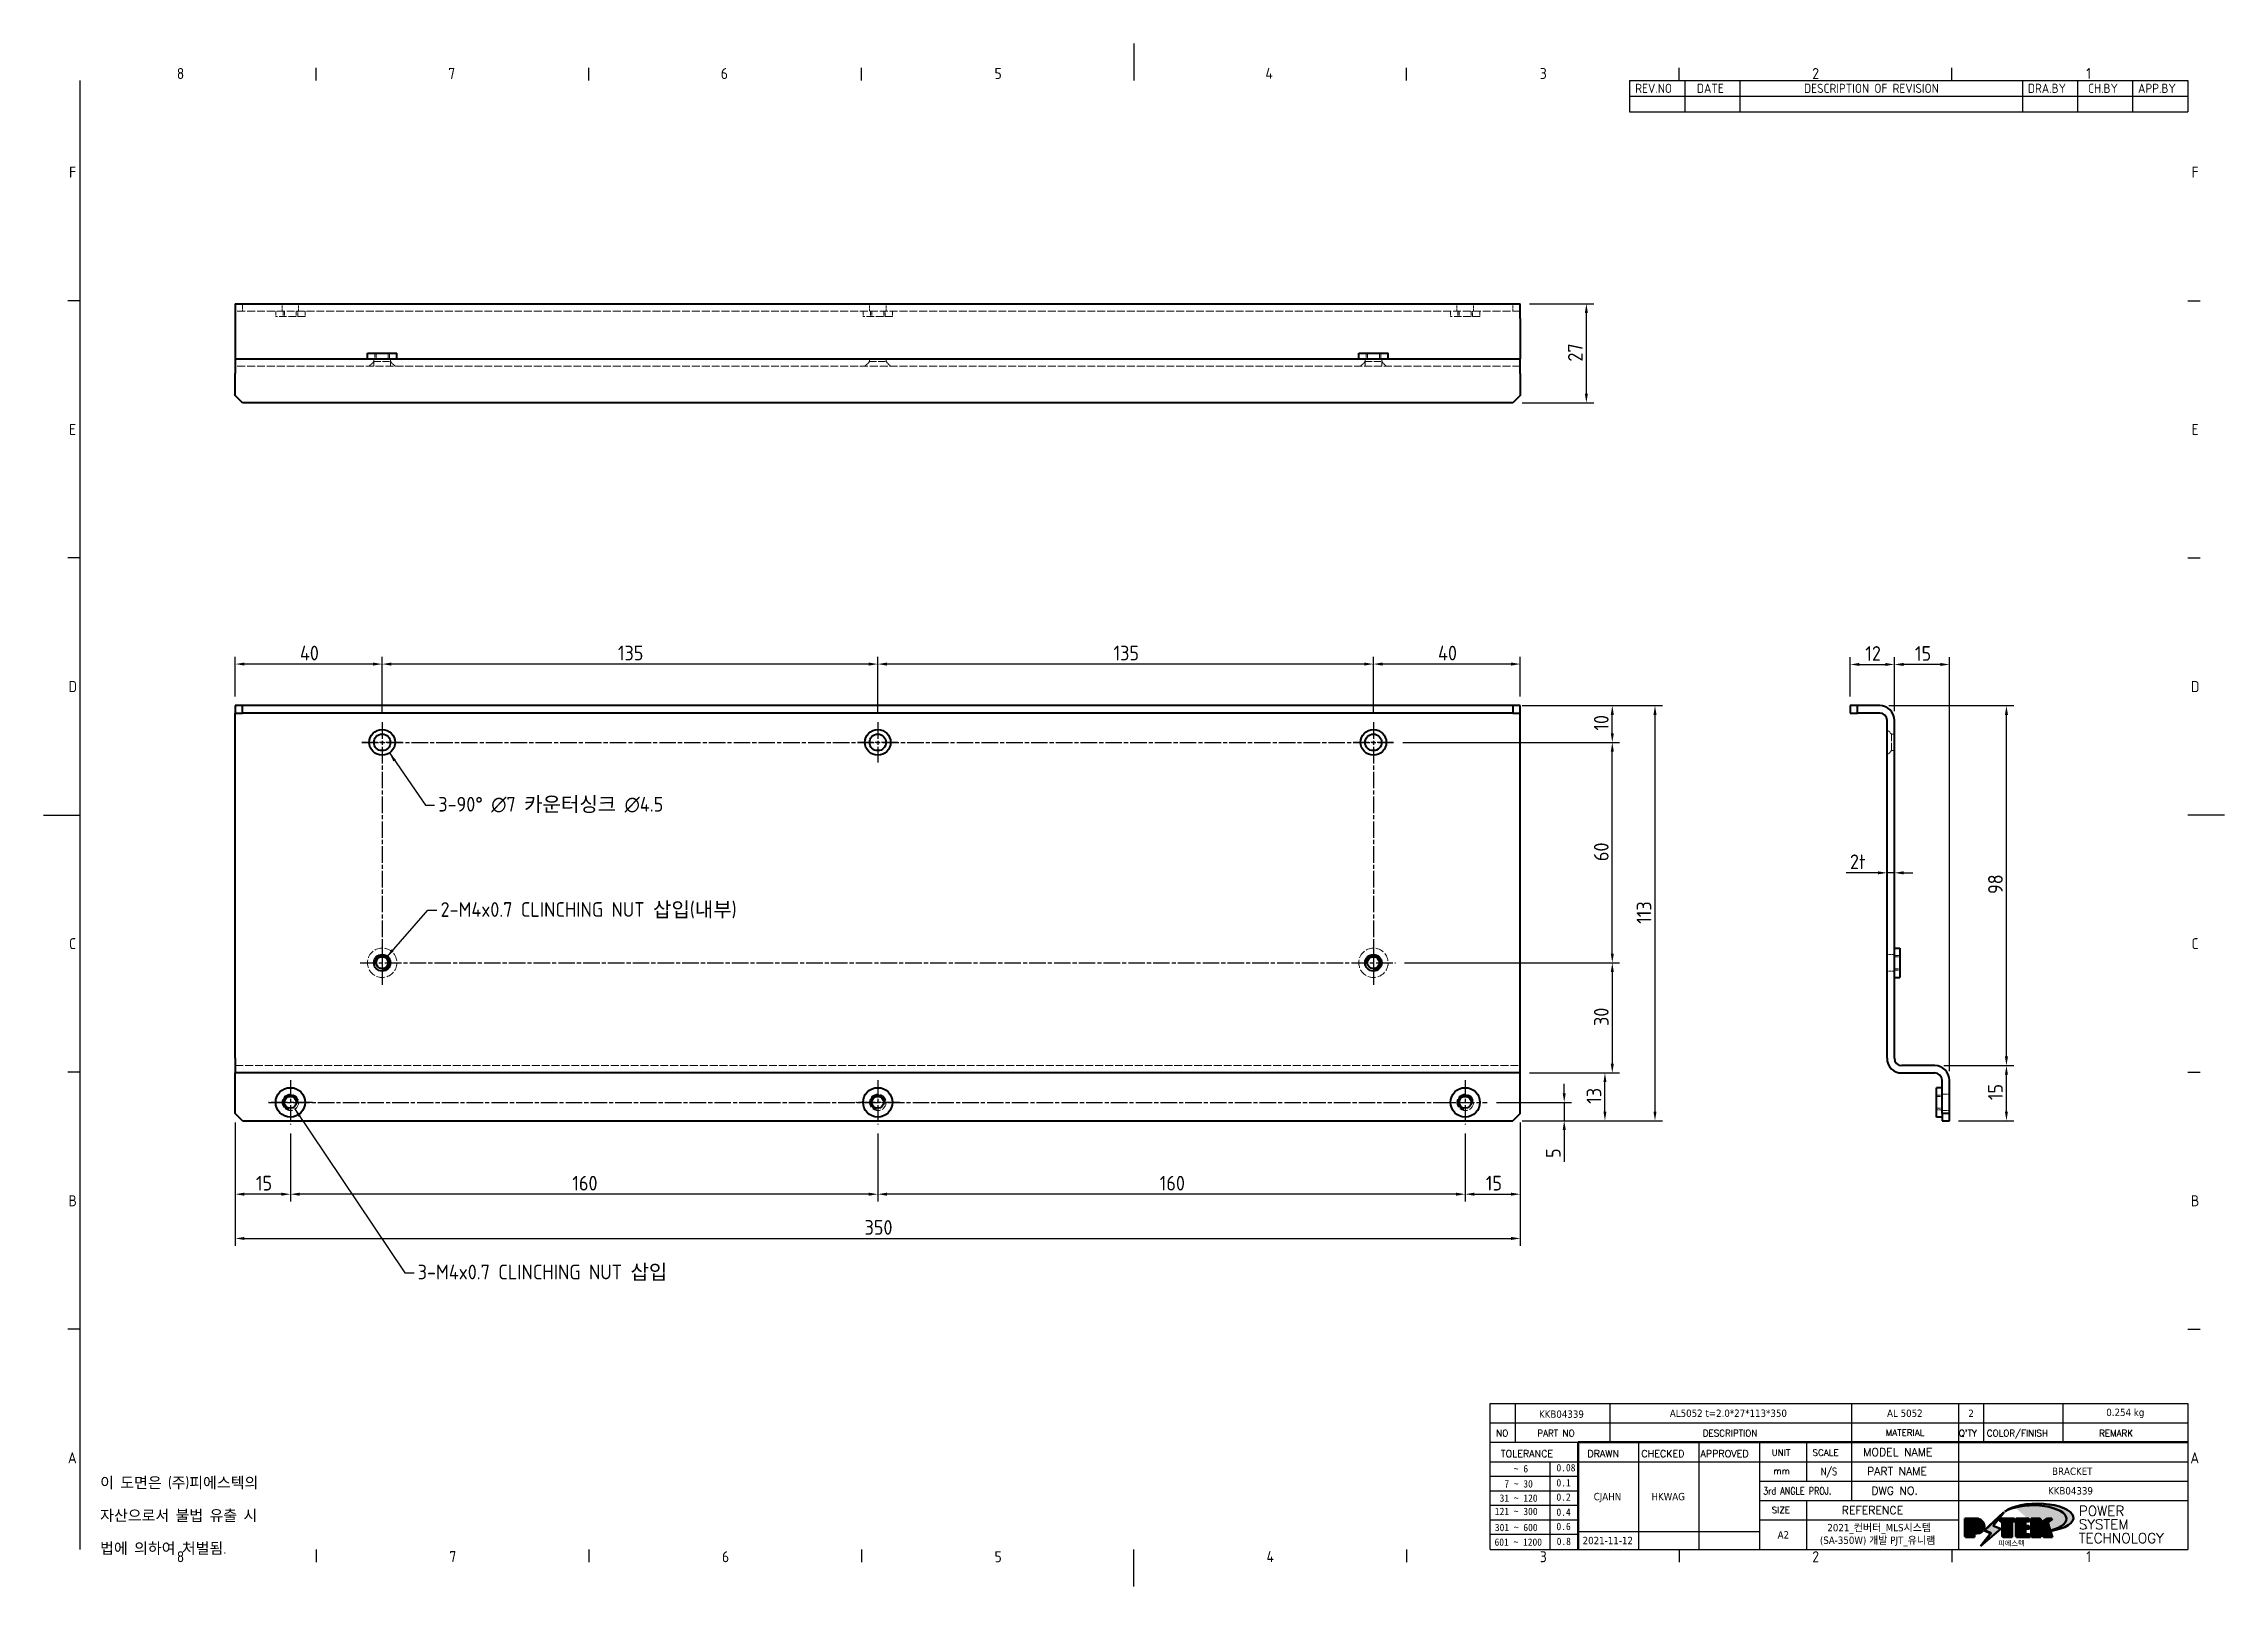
# Model space of a CAD drawing. Header units: millimetres. Extents: x 0 to 594, y 0 to 420.
import ezdxf
from ezdxf.enums import TextEntityAlignment as Align

# ---------------------------------------------------------------- set-up
doc = ezdxf.new("R2010")
doc.units = ezdxf.units.MM
doc.linetypes.add('CHAIN', pattern=[0.35429999999999995, 0.2362, -0.0295, 0.0591, -0.0295])
doc.linetypes.add('DASHED', pattern=[0.2067, 0.1654, -0.0413])
doc.layers.get('0').update_dxf_attribs({"color": 3, "lineweight": 25})
for name, color, linetype, lineweight in [('가려진 것(ISO)', 2, 'DASHED', 18), ('가시적인 것(ISO)', 3, 'Continuous', 40), ('가시적인 좁은 것(ISO)', 3, 'Continuous', 35), ('경계(ISO)', 7, 'Continuous', 25), ('기호(ISO)', 5, 'Continuous', 25), ('제목(ISO)', 5, 'Continuous', 50), ('중심 표식(ISO)', 1, 'Continuous', 25), ('중심선(ISO)', 1, 'Continuous', 25), ('치수(ISO)', 2, 'Continuous', 25), ('해치(ISO)', 7, 'Continuous', 18)]:
    doc.layers.add(name, color=color, linetype=linetype, lineweight=lineweight)
doc.styles.add('HAN_291', font='')
doc.styles.add('HAN_370', font='', dxfattribs={"width": 2})
doc.styles.add('ISO ProportionalPSTEK', font='isocp.shx')
doc.styles.add('RC_284', font='ROMANC.shx')
doc.styles.add('RC_287', font='ROMANC.shx')
doc.styles.add('RC_292', font='ROMANC.shx')
doc.styles.add('ROMANT_294', font='romant.shx')
doc.styles.add('문자 텍스트_PSTEK_POSCO', font='isocp.shx')
doc.styles.add('치수 텍스트_PSTEK_POSCO', font='isocp.shx')
doc.styles.add('텍스트 스타일198', font='tahoma.ttf')
doc.styles.add('텍스트 스타일333', font='ROMANC.shx', dxfattribs={"width": 0.800000011920929})
doc.styles.get('HAN_291').set_extended_font_data('GulimChe')
doc.styles.get('HAN_370').set_extended_font_data('GulimChe')
doc.dimstyles.new('치수_PSTEK_POSCO', dxfattribs={"dimtxt": 4, "dimasz": 2.5, "dimexe": 2, "dimexo": 2.5, "dimgap": 1, "dimtad": 1, "dimrnd": 1e-08, "dimdsep": 46, "dimtxsty": '치수 텍스트_PSTEK_POSCO', "dimcen": 0.09, "dimdle": 10, "dimclrd": 7, "dimclre": 7, "dimclrt": 2, "dimadec": 1, "dimazin": 2, "dimtfac": 1, "dimtmove": 0, "dimatfit": 3, "dimfxl": 0, "dimtolj": 1, "dimlwd": -1, "dimlwe": -1, "dimarcsym": 0})
doc.dimstyles.new('치수_PSTEK_POSCO$7', dxfattribs={"dimtxt": 4, "dimasz": 2.5, "dimexe": 2, "dimexo": 2.5, "dimgap": 1, "dimtad": 1, "dimrnd": 1e-08, "dimdsep": 46, "dimtxsty": '치수 텍스트_PSTEK_POSCO', "dimcen": 0.09, "dimdle": 10, "dimclrd": 7, "dimclre": 7, "dimclrt": 2, "dimadec": 1, "dimazin": 2, "dimtfac": 1, "dimtmove": 0, "dimatfit": 3, "dimfxl": 0, "dimtolj": 1, "dimlwd": -1, "dimlwe": -1, "dimarcsym": 0})

msp = doc.modelspace()

# ---------------------------------------------------------------- texts
at = {"layer": '기호(ISO)', "color": 2, "char_height": 4.000000059604645, "attachment_point": 4, "line_spacing_factor": 0.699999988079071, "style": '치수 텍스트_PSTEK_POSCO'}
for s, insert, width in [('{3-90° \\fAIGDT|b0|i0;\\H4.0000;n\\fisocp|b0|i0;\\H4.0000;7 카운터싱크 \\fAIGDT|b0|i0;\\H4.0000;n\\fisocp|b0|i0;\\H4.0000;4.5}', (107.4973285399955, 212.7156211963499), 72.12031731605529), ('{2-M4x0.7 CLINCHING NUT 삽입(내부)}', (108.117464103727, 184.0573117754304), 95.88619689941405), ('{3-M4x0.7 CLINCHING NUT 삽입}', (101.9017909100674, 85.40192826207202), 79.82250452041626)]:
    msp.add_mtext(s, dxfattribs=dict(at, insert=insert, width=width))
at = {"layer": '기호(ISO)', "color": 7, "insert": (15.39462540488438, 19.1468025558073), "char_height": 3.00000011920929, "width": 51.64005279541016, "attachment_point": 4, "line_spacing_factor": 1.78626024723053, "style": '문자 텍스트_PSTEK_POSCO'}
msp.add_mtext('{이 도면은 (주)피에스텍의\\P자산으로서 불법 유출 시 \\P법에 의하여 처벌됨.}', dxfattribs=at)

# ---------------------------------------------------------------- blocks, each defined once
blk = doc.blocks.new('경계 Default Border')
at = {"layer": '경계(ISO)'}
for p, q in [((74.25000190734863, 410), (74.25000190734863, 413.4000015258789)), ((148.5000038146973, 410), (148.5000038146973, 413.4000015258789)), ((222.7499961853027, 410), (222.7499961853027, 413.4000015258789)), ((371.25, 410), (371.25, 413.4000015258789)), ((445.4999923706055, 410), (445.4999923706055, 413.4000015258789)), ((519.7499847412109, 410), (519.7499847412109, 413.4000015258789)), ((10, 350), (6.599999666213989, 350)), ((584.0000152587891, 350), (587.400016784668, 350)), ((10, 280), (6.599999666213989, 280)), ((584.0000152587891, 280), (587.400016784668, 280)), ((10, 140), (6.599999666213989, 140)), ((584.0000152587891, 140), (587.400016784668, 140)), ((10, 70), (6.599999666213989, 70)), ((584.0000152587891, 70), (587.400016784668, 70)), ((74.25000190734863, 10), (74.25000190734863, 6.599999666213989)), ((148.5000038146973, 10), (148.5000038146973, 6.599999666213989)), ((222.7499961853027, 10), (222.7499961853027, 6.599999666213989)), ((371.25, 10), (371.25, 6.599999666213989)), ((445.4999923706055, 10), (445.4999923706055, 6.599999666213989)), ((519.7499847412109, 10), (519.7499847412109, 6.599999666213989))]:
    blk.add_line(p, q, dxfattribs=at)
at = {"layer": '경계(ISO)', "flags": 128}
for points in [[(297.0000076293945, 420), (297.0000076293945, 410)], [(10, 10), (10, 410)], [(0, 210), (10, 210)], [(594.0000152587891, 210), (584.0000152587891, 210)], [(297.0000076293945, 0), (297.0000076293945, 10)]]:
    blk.add_lwpolyline(points, dxfattribs=at)
at = {"layer": '경계(ISO)', "color": 2, "char_height": 3.00000011920929, "attachment_point": 7, "style": '문자 텍스트_PSTEK_POSCO'}
for s, insert in [('8', (36.26953946055972, 410.3713945155963)), ('7', (110.2075386494399, 410.3928486288991)), ('6', (184.4575386494399, 410.3713945155963)), ('5', (259.0195394605597, 410.3713945155963)), ('4', (332.7912693321706, 410.4)), ('3', (407.5435395229536, 410.3713945155963)), ('2', (481.752739416884, 410.3713945155963)), ('1', (556.3610661041481, 410.4)), ('F', (6.932538589835167, 383.4999999403954)), ('F', (585.0445395201642, 383.4999999403954)), ('E', (6.932538589835167, 313.4713944559917)), ('E', (585.0445395201642, 313.4713944559917)), ('D', (6.766269272565841, 243.4713944559917)), ('D', (584.8782702028949, 243.4713944559917)), ('C', (6.932538589835167, 173.4713944559917)), ('C', (585.0445395201642, 173.4713944559917)), ('B', (6.766269272565841, 103.4713944559917)), ('B', (584.8782702028949, 103.4713944559917)), ('A', (6.59999988079071, 33.49284856929444)), ('A', (584.7144008173592, 33.49284856929444)), ('8', (36.26953946055972, 6.57139439638704)), ('7', (110.5195394605597, 6.592848509689793)), ('6', (184.7695394605597, 6.57139439638704)), ('5', (259.0195394605597, 6.57139439638704)), ('4', (333.0984701308117, 6.59999988079071)), ('3', (407.5435395229536, 6.57139439638704)), ('2', (481.752739416884, 6.57139439638704)), ('1', (556.3610661041481, 6.59999988079071))]:
    blk.add_mtext(s, dxfattribs=dict(at, insert=insert))
blk = doc.blocks.new('제목 블록 PSTEK')
h = blk.add_hatch(color=1)
edge = h.paths.add_edge_path(flags=0)
edge.add_line((314.2242174273352, 19.60711530335299), (314.2242174273352, 17.00126995915134))
edge.add_line((314.2242174273352, 17.00126995915134), (314.3485873187598, 17.00126995915134))
edge.add_arc((314.3485873187598, 17.6527312952023), 0.6514613360509371, 270, 360)
edge.add_line((315.0000486548106, 17.6527312952023), (315.0000486548106, 18.95565396730211))
edge.add_arc((314.3485873187598, 18.95565396730212), 0.6514613360508712, 0, 90)
edge.add_line((314.3485873187598, 19.60711530335299), (314.2242174273352, 19.60711530335299))
edge = h.paths.add_edge_path()
edge.add_arc((314.9847713324306, 18.28938669179658), 1.969189947606664, 269.9999999999959, 450)
edge.add_line((314.9847713324306, 20.25857663940318), (311.7664314776902, 20.25857663940324))
edge.add_line((311.7664314776902, 20.25857663940324), (311.7664314776902, 15.3430047401139))
edge.add_line((311.7664314776902, 15.3430047401139), (314.2242174273352, 15.3430047401139))
edge.add_line((314.2242174273352, 15.3430047401139), (314.2242174273352, 16.32019674418991))
edge.add_line((314.2242174273352, 16.32019674418991), (314.9847713324307, 16.32019674418991))
h = blk.add_hatch(color=252)
edge = h.paths.add_edge_path()
edge.add_arc((314.9847713324309, 18.28938669179657), 1.969189947606666, 270, 406.8278729790604)
edge.add_arc((315.1624426058984, 18.1413272972396), 1.969189947606962, -90, 53.560984836317004, ccw=False)
edge.add_line((315.1624426058984, 16.17213734963263), (314.4018887008024, 16.17213734963263))
edge.add_line((314.4018887008024, 16.17213734963263), (314.4018887008024, 15.19494534555726))
edge.add_line((314.4018887008024, 15.19494534555726), (311.9441027511573, 15.19494534555726))
edge.add_line((311.9441027511573, 15.19494534555726), (311.9441027511573, 15.3430047401139))
edge.add_line((311.9441027511573, 15.3430047401139), (314.2242174273352, 15.3430047401139))
edge.add_line((314.2242174273352, 15.3430047401139), (314.2242174273352, 16.32019674418991))
edge.add_line((314.2242174273352, 16.32019674418991), (314.9847713324309, 16.32019674418991))
h = blk.add_hatch(color=252)
edge = h.paths.add_edge_path()
edge.add_line((314.4018887008024, 19.45905590879572), (314.5262585922315, 19.45905590879572))
edge.add_arc((314.5262585922314, 18.80759457274939), 0.6514613360463194, 60.4189348879147, 90.00000000000318, ccw=False)
edge.add_arc((314.3485873187602, 18.95565396730057), 0.6514613360524251, 39.96992292766206, 90.00000000009999)
edge.add_line((314.3485873187591, 19.60711530335307), (314.2242174273352, 19.60711530335298))
edge.add_line((314.2242174273352, 19.60711530335299), (314.2242174273352, 17.00126995915134))
edge.add_line((314.2242174273352, 17.00126995915134), (314.3485873187591, 17.00126995915134))
edge.add_arc((314.3485873187568, 17.652731295233), 0.6514613360816299, 270.0000000002, 274.6930825552478)
edge.add_line((314.4018887008024, 17.0034541317032), (314.4018887008024, 19.45905590879572))
for color, points in [(252, [(317.2195697678507, 17.0593801673321), (322.0326348870767, 21.62682475217465), (322.2781991042243, 21.94392121864296), (317.0471853425802, 16.97985676345368), (318.7512090904202, 16.1899260703855), (316.0018030350395, 12.71868385740789), (316.3356552234328, 13.00206718743325), (318.9235935156908, 16.2694494742633)]), (5, [(321.6183518841322, 17.4193704504104), (319.5281351041078, 18.24969419629727), (322.4505835294948, 22.02344462252142), (317.2195697678507, 17.0593801673321), (318.9235935156908, 16.2694494742633), (316.1741874603099, 12.79820726128571)]), (1, [(324.4839107253602, 19.60711530335299), (325.2419748254881, 19.60711530335299), (325.2419748254881, 20.25857663940324), (321.2266040451076, 20.25857663940324), (321.2266040451076, 19.60711530335299), (321.9846681452406, 19.60711530335299), (321.9846681452406, 15.3430047401139), (324.4839107253602, 15.3430047401139)]), (252, [(321.9846681452406, 19.60711530335299), (321.4042753185749, 19.60711530335299), (321.4042753185749, 19.45905590879572), (321.9846681452406, 19.45905590879572)]), (252, [(324.6615819988275, 19.45905590879572), (325.4196460989604, 19.45905590879572), (325.4196460989604, 20.11051724484596), (325.2419748254881, 20.11051724484596), (325.2419748254881, 19.60711530335299), (324.4839107253602, 19.60711530335299), (324.4839107253602, 15.3430047401139), (322.1623394187076, 15.3430047401139), (322.1623394187076, 15.19494534555726), (324.6615819988275, 15.19494534555726)]), (1, [(329.2277337269622, 20.25857663940324), (325.65654113025, 20.25857663940324), (325.65654113025, 15.3430047401139), (329.3580259941756, 15.3430047401139), (329.3580259941756, 15.9944660761648), (328.1137701654877, 15.9944660761648), (328.1137701654877, 17.56360607323003), (329.2277337269622, 17.56360607323003), (329.2277337269622, 18.25543873810179), (328.1137701654877, 18.25543873810179), (328.1137701654877, 19.60711530335299), (329.2277337269622, 19.60711530335299)]), (252, [(328.2914414389548, 19.45905590879572), (329.4054050004294, 19.45905590879572), (329.4054050004294, 20.11051724484596), (329.2277337269622, 20.11051724484596), (329.2277337269622, 19.60711530335299), (328.1137701654877, 19.60711530335299), (328.1137701654877, 18.25543873810179), (328.2914414389548, 18.25543873810179)]), (252, [(328.2914414389548, 17.41554667867274), (329.4054050004294, 17.41554667867274), (329.4054050004294, 18.10737934354514), (329.2277337269622, 18.10737934354514), (329.2277337269622, 17.56360607323003), (328.1137701654877, 17.56360607323003), (328.1137701654877, 15.9944660761648), (328.2914414389548, 15.9944660761648)]), (1, [(332.3312149849806, 20.25857663940324), (329.8592894925411, 20.25857663940324), (329.8592894925411, 15.3430047401139), (332.3312149849806, 15.3430047401139), (332.3312149849806, 17.4318630164523), (333.0701931098801, 15.3430047401139), (335.4855464857051, 15.3430047401139), (334.2514536401189, 19.30614745124769), (335.4379594596742, 20.25857663940324), (334.3071782107978, 20.25857663940324), (332.3312149849806, 18.99741471888304)]), (252, [(332.5088862584528, 20.1105172448466), (332.3312149849806, 20.1105172448466), (332.3312149849806, 18.99741471888368), (332.5088862584528, 19.11081371413894)]), (252, [(335.6156307331414, 20.11051724484596), (335.2535118015555, 20.11051724484596), (334.2514536401189, 19.30614745124769), (335.4855464857051, 15.3430047401139), (333.1954852176545, 15.3430047401139), (333.2478643833523, 15.19494534555726), (335.6632177591723, 15.19494534555726), (334.4291249135862, 19.15808805669106)]), (252, [(329.5356972676428, 15.8464066816075), (329.3580259941756, 15.8464066816075), (329.3580259941756, 15.3430047401139), (325.8342124037171, 15.3430047401139), (325.8342124037171, 15.19494534555726), (329.5356972676428, 15.19494534555726)]), (252, [(332.5088862584528, 16.92964231796647), (332.3312149849806, 17.43186301645164), (332.3312149849806, 15.3430047401139), (330.0369607660135, 15.3430047401139), (330.0369607660135, 15.19494534555726), (332.5088862584528, 15.19494534555726)])]:
    blk.add_hatch(color=color).paths.add_polyline_path(points)
at = {"layer": '해치(ISO)'}
h = blk.add_hatch(color=140, dxfattribs=at)
edge = h.paths.add_edge_path()
edge.add_ellipse((330.3660919371412, 20.15576403068321), major_axis=(9.100907360794343, 0), ratio=0.4069904968023172, start_angle=301.3098473703837, end_angle=507.7436900681698)
edge.add_ellipse((331.5340919371412, 20.4634168429492), major_axis=(-9.82350664112931, 0), ratio=0.3942600559756514, start_angle=111.51207141178469, end_angle=334.47025347086895, ccw=False)
edge.add_line((335.1363447531188, 16.8601935978785), (335.0955236905705, 16.99119398620872))
at = {"color": 180}
for p, q in [((182.475792979055, 11.79100474011392), (182.4757929790549, 51.56524660363496)), ((182.4757929790549, 51.56524660363496), (372.4757929537551, 51.56524660363496)), ((189.2651435055721, 51.56524660363496), (189.2651435055722, 41.00524660363494)), ((215.2152739891528, 41.00524660363494), (215.2152739891528, 51.56524660363496)), ((280.8758854511282, 51.56524660363496), (280.8758854511282, 41.00524660363494)), ((310.0881549537552, 51.56524660363496), (310.0881549537553, 41.00524660363494)), ((316.9044520275131, 51.56524660363496), (316.9044520275127, 41.00524660363494)), ((338.4566026226726, 51.56524660363496), (338.4566026226727, 41.00524660363494)), ((372.4757929537551, 51.56524660363496), (372.4757929537551, 11.79100474011389)), ((182.475792979055, 46.2852466036349), (372.4757929537551, 46.28524660363492)), ((182.475792979055, 41.00524660363493), (206.451475290024, 41.00524660363493)), ((182.475792979055, 35.72524660363497), (206.451475290024, 35.72524660363497)), ((198.8621818849491, 12.02524660363491), (198.8621818849491, 35.72524660363497)), ((206.451475290024, 35.72524660363497), (372.4757929537551, 35.72524660363497)), ((222.9401812389276, 11.79100474011392), (222.9401812389276, 41.00524660363494)), ((239.4288871878316, 11.79100474011392), (239.4288871878316, 41.00524660363494)), ((255.9175931367356, 11.79100474011392), (255.9175931367356, 41.00524660363494)), ((268.6918866058747, 41.00524660363494), (268.6918866058747, 30.44524660363498)), ((280.8758854511282, 41.00524660363494), (280.8758854511282, 25.16524660363502)), ((310.088154953755, 41.00524660363494), (310.088154953755, 11.79100474011392)), ((182.475792979055, 31.77524660363492), (206.451475290024, 31.77524660363492)), ((255.917593136736, 30.44524660363498), (372.4757929537552, 30.44524660363501)), ((182.475792979055, 27.82524660363487), (206.451475290024, 27.82524660363487)), ((182.475792979055, 23.87524660363505), (206.451475290024, 23.87524660363505)), ((255.9175931367359, 25.16524660363502), (372.4757929537552, 25.165246603635)), ((268.6918866058744, 25.16524660363502), (268.6918866058744, 11.79100474011392)), ((182.475792979055, 19.92524660363478), (206.451475290024, 19.92524660363478)), ((255.9175931367359, 19.88524660363481), (310.0881549537553, 19.88524660363481)), ((182.475792979055, 15.97524660363496), (206.451475290024, 15.97524660363496)), ((206.451475290024, 16.74100474011396), (255.9175931367359, 16.74100474011396)), ((182.475792979055, 11.79100474011392), (372.4757929537551, 11.79100474011389))]:
    blk.add_line(p, q, dxfattribs=at)
at = {"color": 7, "lineweight": 50}
for p, q in [((206.4514752900237, 11.79100474011392), (206.4514752900237, 41.00524660363494)), ((206.451475290024, 41.00524660363494), (372.4757929537551, 41.00524660363496))]:
    blk.add_line(p, q, dxfattribs=at)
at = {"color": 7}
for p, q in [((311.7664314776902, 20.25900474011391), (311.7664314776902, 15.34300474011391)), ((314.9847713324309, 20.25857663940324), (311.7664314776902, 20.25857663940324)), ((314.9847713324309, 20.25857663940324), (311.7664314776902, 20.25857663940324)), ((311.7664314776902, 20.25857663940324), (311.7664314776902, 15.3430047401139)), ((314.2242174273352, 17.00126995915134), (314.2242174273352, 19.60711530335299)), ((314.2242174273352, 19.60711530335299), (314.3485873187591, 19.60711530335299)), ((314.3485873187591, 19.60711530335299), (314.2242174273352, 19.60711530335299)), ((314.2242174273352, 19.60711530335299), (314.2242174273352, 17.00126995915134)), ((314.2242174273352, 17.00126995915134), (314.2242174273352, 19.60711530335299)), ((314.2242174273352, 19.60711530335299), (314.3485873187591, 19.60711530335299)), ((314.4018887008024, 19.45905590879572), (314.5262585922314, 19.45905590879572)), ((314.4018887008024, 17.0034541317032), (314.4018887008024, 19.45905590879572)), ((315.0000486548106, 18.95565396730275), (315.0000486548106, 17.65273129520161)), ((315.0000486548106, 18.95565396730275), (315.0000486548106, 17.65273129520161)), ((322.2781991042243, 21.94392121864296), (317.0471853425802, 16.97985676345368)), ((322.4505835294948, 22.02344462252142), (317.2195697678507, 17.0593801673321)), ((317.2195697678507, 17.0593801673321), (322.0326348870767, 21.62682475217465)), ((319.5281351041078, 18.24969419629727), (322.4505835294948, 22.02344462252142)), ((321.6183518841322, 17.4193704504104), (319.5281351041078, 18.24969419629727)), ((325.2419748254881, 20.25857663940324), (321.2266040451076, 20.25857663940324)), ((321.2266040451076, 20.25857663940324), (321.2266040451076, 19.60711530335299)), ((325.2419748254881, 20.25857663940324), (321.2266040451076, 20.25857663940324)), ((321.2266040451076, 20.25857663940324), (321.2266040451076, 19.60711530335299)), ((321.2266040451076, 19.60711530335299), (321.9846681452406, 19.60711530335299)), ((321.2266040451076, 19.60711530335299), (321.9846681452406, 19.60711530335299)), ((321.4042753185749, 19.60711530335299), (321.4042753185749, 19.45905590879572)), ((321.9846681452406, 19.60711530335299), (321.4042753185749, 19.60711530335299)), ((321.4042753185749, 19.45905590879572), (321.9846681452406, 19.45905590879572)), ((321.9846681452406, 19.60711530335299), (321.9846681452406, 15.3430047401139)), ((321.9846681452406, 19.45905590879572), (321.9846681452406, 19.60711530335299)), ((321.9846681452406, 19.60711530335299), (321.9846681452406, 15.3430047401139)), ((322.0326348870767, 21.62682475217465), (322.2781991042243, 21.94392121864296)), ((324.4839107253602, 19.60711530335299), (325.2419748254881, 19.60711530335299)), ((324.4839107253602, 15.3430047401139), (324.4839107253602, 19.60711530335299)), ((325.2419748254881, 19.60711530335299), (324.4839107253602, 19.60711530335299)), ((324.4839107253602, 19.60711530335299), (324.4839107253602, 15.3430047401139)), ((324.4839107253602, 19.60711530335299), (325.2419748254881, 19.60711530335299)), ((324.4839107253602, 15.3430047401139), (324.4839107253602, 19.60711530335299)), ((324.6615819988275, 19.45905590879572), (325.4196460989604, 19.45905590879572)), ((324.6615819988275, 15.19494534555726), (324.6615819988275, 19.45905590879572)), ((325.2419748254881, 19.60711530335299), (325.2419748254881, 20.25857663940324)), ((325.2419748254881, 19.60711530335299), (325.2419748254881, 20.25857663940324)), ((325.4196460989604, 20.11051724484596), (325.2419748254881, 20.11051724484596)), ((325.2419748254881, 20.11051724484596), (325.2419748254881, 19.60711530335299)), ((325.4196460989604, 19.45905590879572), (325.4196460989604, 20.11051724484596)), ((329.2277337269622, 20.25857663940324), (325.65654113025, 20.25857663940324)), ((325.65654113025, 20.25857663940324), (325.65654113025, 15.3430047401139)), ((325.65654113025, 20.25857663940324), (325.65654113025, 15.3430047401139)), ((329.2277337269622, 20.25857663940324), (325.65654113025, 20.25857663940324)), ((328.1137701654877, 18.25543873810179), (328.1137701654877, 19.60711530335299)), ((328.1137701654877, 19.60711530335299), (329.2277337269622, 19.60711530335299)), ((329.2277337269622, 19.60711530335299), (328.1137701654877, 19.60711530335299)), ((328.1137701654877, 19.60711530335299), (328.1137701654877, 18.25543873810179)), ((328.1137701654877, 18.25543873810179), (328.1137701654877, 19.60711530335299)), ((328.1137701654877, 19.60711530335299), (329.2277337269622, 19.60711530335299)), ((329.2277337269622, 18.25543873810179), (328.1137701654877, 18.25543873810179)), ((328.1137701654877, 18.25543873810179), (328.2914414389548, 18.25543873810179)), ((329.2277337269622, 18.25543873810179), (328.1137701654877, 18.25543873810179)), ((328.2914414389548, 18.25543873810179), (328.2914414389548, 19.45905590879572)), ((328.2914414389548, 19.45905590879572), (329.4054050004294, 19.45905590879572)), ((329.2277337269622, 19.60711530335299), (329.2277337269622, 20.25857663940324)), ((329.2277337269622, 19.60711530335299), (329.2277337269622, 20.25857663940324)), ((329.4054050004294, 20.11051724484596), (329.2277337269622, 20.11051724484596)), ((329.2277337269622, 20.11051724484596), (329.2277337269622, 19.60711530335299)), ((329.2277337269622, 17.56360607323003), (329.2277337269622, 18.25543873810179)), ((329.2277337269622, 17.56360607323003), (329.2277337269622, 18.25543873810179)), ((329.4054050004294, 18.10737934354514), (329.2277337269622, 18.10737934354514)), ((329.2277337269622, 18.10737934354514), (329.2277337269622, 17.56360607323003)), ((329.4054050004294, 19.45905590879572), (329.4054050004294, 20.11051724484596)), ((329.4054050004294, 17.41554667867274), (329.4054050004294, 18.10737934354514)), ((332.3312149849806, 20.25857663940324), (329.8592894925411, 20.25857663940324)), ((329.8592894925411, 20.25857663940324), (329.8592894925411, 15.3430047401139)), ((329.8592894925411, 20.25857663940324), (329.8592894925411, 15.3430047401139)), ((332.3312149849806, 20.25857663940324), (329.8592894925411, 20.25857663940324)), ((334.3071782107978, 20.25857663940324), (332.3312149849806, 18.99741471888304)), ((332.3312149849806, 18.99741471888304), (332.3312149849806, 20.25857663940324)), ((334.3071782107978, 20.25857663940324), (332.3312149849806, 18.99741471888304)), ((332.3312149849806, 18.99741471888304), (332.3312149849806, 20.25857663940324)), ((332.5088862584528, 20.1105172448466), (332.3312149849806, 20.1105172448466)), ((332.3312149849806, 20.1105172448466), (332.3312149849806, 18.99741471888368)), ((332.3312149849806, 18.99741471888368), (332.5088862584528, 19.11081371413894)), ((332.5088862584528, 19.11081371413894), (332.5088862584528, 20.1105172448466)), ((334.2514536401189, 19.30614745124769), (335.4379594596742, 20.25857663940324)), ((334.2514536401189, 19.30614745124769), (335.4379594596742, 20.25857663940324)), ((335.2535118015555, 20.11051724484596), (334.2514536401189, 19.30614745124769)), ((335.4855464857051, 15.3430047401139), (334.2514536401189, 19.30614745124769)), ((334.2514536401189, 19.30614745124769), (335.4855464857051, 15.3430047401139)), ((335.4855464857051, 15.3430047401139), (334.2514536401189, 19.30614745124769)), ((335.4379594596742, 20.25857663940324), (334.3071782107978, 20.25857663940324)), ((335.4379594596742, 20.25857663940324), (334.3071782107978, 20.25857663940324)), ((334.4291249135862, 19.15808805669104), (335.6156307331414, 20.11051724484596)), ((335.6632177591723, 15.19494534555726), (334.4291249135862, 19.15808805669104)), ((335.6156307331414, 20.11051724484596), (335.2535118015555, 20.11051724484596)), ((311.7664314776902, 15.3430047401139), (314.2242174273352, 15.3430047401139)), ((311.7664314776902, 15.3430047401139), (314.2242174273352, 15.3430047401139)), ((314.2242174273352, 15.3430047401139), (311.9441027511573, 15.3430047401139)), ((311.9441027511573, 15.3430047401139), (311.9441027511573, 15.19494534555726)), ((311.9441027511573, 15.19494534555726), (314.4018887008024, 15.19494534555726)), ((314.3485873187591, 17.00126995915134), (314.2242174273352, 17.00126995915134)), ((314.2242174273352, 17.00126995915134), (314.3485873187591, 17.00126995915134)), ((314.3485873187591, 17.00126995915134), (314.2242174273352, 17.00126995915134)), ((314.2242174273352, 16.32019674418991), (314.9847713324309, 16.32019674418991)), ((314.2242174273352, 15.3430047401139), (314.2242174273352, 16.32019674418991)), ((314.9847713324309, 16.32019674418991), (314.2242174273352, 16.32019674418991)), ((314.2242174273352, 16.32019674418991), (314.2242174273352, 15.3430047401139)), ((314.2242174273352, 16.32019674418991), (314.9847713324309, 16.32019674418991)), ((314.2242174273352, 15.3430047401139), (314.2242174273352, 16.32019674418991)), ((314.4018887008024, 16.17213734963263), (315.162442605898, 16.17213734963263)), ((314.4018887008024, 15.19494534555726), (314.4018887008024, 16.17213734963263)), ((318.7512090904202, 16.1899260703855), (316.0018030350395, 12.71868385740789)), ((316.0018030350395, 12.71868385740789), (316.3356552234328, 13.00206718743325)), ((316.1741874603099, 12.79820726128571), (321.6183518841322, 17.4193704504104)), ((318.9235935156908, 16.2694494742633), (316.1741874603099, 12.79820726128571)), ((316.3356552234328, 13.00206718743325), (318.9235935156908, 16.2694494742633)), ((317.0471853425802, 16.97985676345368), (318.7512090904202, 16.1899260703855)), ((318.9235935156908, 16.2694494742633), (317.2195697678507, 17.0593801673321)), ((317.2195697678507, 17.0593801673321), (318.9235935156908, 16.2694494742633)), ((321.9846681452406, 15.3430047401139), (324.4839107253602, 15.3430047401139)), ((321.9846681452406, 15.3430047401139), (324.4839107253602, 15.3430047401139)), ((324.4839107253602, 15.3430047401139), (322.1623394187076, 15.3430047401139)), ((322.1623394187076, 15.3430047401139), (322.1623394187076, 15.19494534555726)), ((322.1623394187076, 15.19494534555726), (324.6615819988275, 15.19494534555726)), ((325.65654113025, 15.3430047401139), (329.3580259941756, 15.3430047401139)), ((325.65654113025, 15.3430047401139), (329.3580259941756, 15.3430047401139)), ((329.3580259941756, 15.3430047401139), (325.8342124037171, 15.3430047401139)), ((325.8342124037171, 15.3430047401139), (325.8342124037171, 15.19494534555726)), ((325.8342124037171, 15.19494534555726), (329.5356972676428, 15.19494534555726)), ((328.1137701654877, 17.56360607323003), (329.2277337269622, 17.56360607323003)), ((328.1137701654877, 15.9944660761648), (328.1137701654877, 17.56360607323003)), ((329.2277337269622, 17.56360607323003), (328.1137701654877, 17.56360607323003)), ((328.1137701654877, 17.56360607323003), (328.1137701654877, 15.9944660761648)), ((328.1137701654877, 17.56360607323003), (329.2277337269622, 17.56360607323003)), ((328.1137701654877, 15.9944660761648), (328.1137701654877, 17.56360607323003)), ((329.3580259941756, 15.9944660761648), (328.1137701654877, 15.9944660761648)), ((328.1137701654877, 15.9944660761648), (328.2914414389548, 15.9944660761648)), ((329.3580259941756, 15.9944660761648), (328.1137701654877, 15.9944660761648)), ((328.2914414389548, 15.9944660761648), (328.2914414389548, 17.41554667867274)), ((328.2914414389548, 17.41554667867274), (329.4054050004294, 17.41554667867274)), ((329.3580259941756, 15.3430047401139), (329.3580259941756, 15.9944660761648)), ((329.3580259941756, 15.3430047401139), (329.3580259941756, 15.9944660761648)), ((329.5356972676428, 15.8464066816075), (329.3580259941756, 15.8464066816075)), ((329.3580259941756, 15.8464066816075), (329.3580259941756, 15.3430047401139)), ((329.5356972676428, 15.19494534555726), (329.5356972676428, 15.8464066816075)), ((329.8592894925411, 15.3430047401139), (332.3312149849806, 15.3430047401139)), ((329.8592894925411, 15.3430047401139), (332.3312149849806, 15.3430047401139)), ((332.3312149849806, 15.3430047401139), (330.0369607660135, 15.3430047401139)), ((330.0369607660135, 15.3430047401139), (330.0369607660135, 15.19494534555726)), ((330.0369607660135, 15.19494534555726), (332.5088862584528, 15.19494534555726)), ((332.3312149849806, 17.4318630164523), (333.0701931098801, 15.3430047401139)), ((332.3312149849806, 15.3430047401139), (332.3312149849806, 17.4318630164523)), ((332.5088862584528, 16.92964231796647), (332.3312149849806, 17.43186301645164)), ((332.3312149849806, 17.43186301645164), (332.3312149849806, 15.3430047401139)), ((332.3312149849806, 17.4318630164523), (333.0701931098801, 15.3430047401139)), ((332.3312149849806, 15.3430047401139), (332.3312149849806, 17.4318630164523)), ((332.5088862584528, 15.19494534555726), (332.5088862584528, 16.92964231796647)), ((333.0701931098801, 15.3430047401139), (335.4855464857051, 15.3430047401139)), ((333.0701931098801, 15.3430047401139), (335.4855464857051, 15.3430047401139)), ((335.4855464857051, 15.3430047401139), (333.1954852176545, 15.3430047401139)), ((333.1954852176545, 15.3430047401139), (333.2478643833523, 15.19494534555726)), ((333.2478643833523, 15.19494534555726), (335.6632177591723, 15.19494534555726)), ((345.0447381189468, 17.50375595811051), (344.9867755289346, 17.689895936919))]:
    blk.add_line(p, q, dxfattribs=at)
at = {"color": 1}
for p, q in [((314.9847713324309, 20.25857663940324), (311.7664314776902, 20.25857663940324)), ((311.7664314776902, 20.25857663940324), (311.7664314776902, 15.3430047401139)), ((314.2242174273352, 17.00126995915134), (314.2242174273352, 19.60711530335299)), ((314.2242174273352, 19.60711530335299), (314.3485873187591, 19.60711530335299)), ((315.0000486548106, 18.95565396730275), (315.0000486548106, 17.65273129520161)), ((325.2419748254881, 20.25857663940324), (321.2266040451076, 20.25857663940324)), ((321.2266040451076, 20.25857663940324), (321.2266040451076, 19.60711530335299)), ((321.2266040451076, 19.60711530335299), (321.9846681452406, 19.60711530335299)), ((321.9846681452406, 19.60711530335299), (321.9846681452406, 15.3430047401139)), ((324.4839107253602, 19.60711530335299), (325.2419748254881, 19.60711530335299)), ((324.4839107253602, 15.3430047401139), (324.4839107253602, 19.60711530335299)), ((325.2419748254881, 19.60711530335299), (325.2419748254881, 20.25857663940324)), ((329.2277337269622, 20.25857663940324), (325.65654113025, 20.25857663940324)), ((325.65654113025, 20.25857663940324), (325.65654113025, 15.3430047401139)), ((328.1137701654877, 18.25543873810179), (328.1137701654877, 19.60711530335299)), ((328.1137701654877, 19.60711530335299), (329.2277337269622, 19.60711530335299)), ((329.2277337269622, 18.25543873810179), (328.1137701654877, 18.25543873810179)), ((329.2277337269622, 19.60711530335299), (329.2277337269622, 20.25857663940324)), ((329.2277337269622, 17.56360607323003), (329.2277337269622, 18.25543873810179)), ((332.3312149849806, 20.25857663940324), (329.8592894925411, 20.25857663940324)), ((329.8592894925411, 20.25857663940324), (329.8592894925411, 15.3430047401139)), ((334.3071782107978, 20.25857663940324), (332.3312149849806, 18.99741471888304)), ((332.3312149849806, 18.99741471888304), (332.3312149849806, 20.25857663940324)), ((334.2514536401189, 19.30614745124769), (335.4379594596742, 20.25857663940324)), ((335.4855464857051, 15.3430047401139), (334.2514536401189, 19.30614745124769)), ((335.4379594596742, 20.25857663940324), (334.3071782107978, 20.25857663940324)), ((311.7664314776902, 15.3430047401139), (314.2242174273352, 15.3430047401139)), ((314.3485873187591, 17.00126995915134), (314.2242174273352, 17.00126995915134)), ((314.2242174273352, 16.32019674418991), (314.9847713324309, 16.32019674418991)), ((314.2242174273352, 15.3430047401139), (314.2242174273352, 16.32019674418991)), ((321.9846681452406, 15.3430047401139), (324.4839107253602, 15.3430047401139)), ((325.65654113025, 15.3430047401139), (329.3580259941756, 15.3430047401139)), ((328.1137701654877, 17.56360607323003), (329.2277337269622, 17.56360607323003)), ((328.1137701654877, 15.9944660761648), (328.1137701654877, 17.56360607323003)), ((329.3580259941756, 15.9944660761648), (328.1137701654877, 15.9944660761648)), ((329.3580259941756, 15.3430047401139), (329.3580259941756, 15.9944660761648)), ((329.8592894925411, 15.3430047401139), (332.3312149849806, 15.3430047401139)), ((332.3312149849806, 17.4318630164523), (333.0701931098801, 15.3430047401139)), ((332.3312149849806, 15.3430047401139), (332.3312149849806, 17.4318630164523)), ((333.0701931098801, 15.3430047401139), (335.4855464857051, 15.3430047401139))]:
    blk.add_line(p, q, dxfattribs=at)
at = {"color": 5}
for p, q in [((322.4505835294948, 22.02344462252142), (317.2195697678507, 17.0593801673321)), ((319.5281351041078, 18.24969419629727), (322.4505835294948, 22.02344462252142)), ((321.6183518841322, 17.4193704504104), (319.5281351041078, 18.24969419629727)), ((316.1741874603099, 12.79820726128571), (321.6183518841322, 17.4193704504104)), ((318.9235935156908, 16.2694494742633), (316.1741874603099, 12.79820726128571)), ((317.2195697678507, 17.0593801673321), (318.9235935156908, 16.2694494742633))]:
    blk.add_line(p, q, dxfattribs=at)
at = {"color": 7}
for centre, radius, start, end in [((314.3485873187598, 18.95565396730211), 0.6514613360508712, 0, 90), ((314.3485873187602, 18.95565396730057), 0.6514613360524251, 39.96992292766117, 90), ((314.3485873187598, 18.95565396730212), 0.6514613360508712, 0, 90), ((314.5262585922314, 18.80759457274939), 0.6514613360463193, 60.41893488791137, 90), ((314.9847713324309, 18.28938669179658), 1.969189947606665, 270, 90), ((314.9847713324309, 18.28938669179658), 1.969189947606665, 270, 90), ((314.9847713324307, 18.2893866917965), 1.969189947606594, 270, 46.82787297909833), ((315.1624426058984, 18.1413272972396), 1.969189947606961, 270, 53.56098483636067), ((314.3485873187597, 17.65273129520228), 0.6514613360509381, 270, 0), ((314.3485873187598, 17.6527312952023), 0.6514613360509381, 270, 0), ((314.3485873187568, 17.652731295233), 0.6514613360816299, 270, 274.6930825552478)]:
    blk.add_arc(centre, radius, start, end, dxfattribs=at)
at = {"color": 1}
for centre, radius, start, end in [((314.3485873187598, 18.95565396730211), 0.6514613360508712, 0, 90), ((314.9847713324309, 18.28938669179657), 1.969189947606665, 270, 90), ((314.3485873187598, 17.6527312952023), 0.6514613360509381, 270, 0)]:
    blk.add_arc(centre, radius, start, end, dxfattribs=at)
at = {"layer": '제목(ISO)', "lineweight": 18}
blk.add_line((182.475792979055, 35.72500474011393), (182.475792979055, 11.79100474011392), dxfattribs=at)
at = {"layer": '제목(ISO)'}
for p, q in [((314.9847713324306, 20.25857663940324), (311.7664314776902, 20.25857663940324)), ((311.7664314776902, 20.25857663940324), (311.7664314776902, 15.3430047401139)), ((314.2242174273352, 17.00126995915134), (314.2242174273352, 19.60711530335299)), ((314.2242174273352, 19.60711530335299), (314.3485873187598, 19.60711530335299)), ((314.3485873187591, 19.60711530335299), (314.2242174273352, 19.60711530335299)), ((314.2242174273352, 19.60711530335299), (314.2242174273352, 17.00126995915134)), ((314.4018887008024, 19.45905590879572), (314.5262585922314, 19.45905590879572)), ((314.4018887008024, 17.0034541317032), (314.4018887008024, 19.45905590879572)), ((315.0000486548106, 18.95565396730211), (315.0000486548106, 17.6527312952023)), ((322.2781991042243, 21.94392121864296), (317.0471853425802, 16.97985676345368)), ((322.4505835294948, 22.02344462252142), (317.2195697678507, 17.0593801673321)), ((317.2195697678507, 17.0593801673321), (322.0326348870767, 21.62682475217465)), ((319.5281351041078, 18.24969419629727), (322.4505835294948, 22.02344462252142)), ((321.6183518841322, 17.4193704504104), (319.5281351041078, 18.24969419629727)), ((325.2419748254881, 20.25857663940324), (321.2266040451076, 20.25857663940324)), ((321.2266040451076, 20.25857663940324), (321.2266040451076, 19.60711530335299)), ((321.2266040451076, 19.60711530335299), (321.9846681452406, 19.60711530335299)), ((321.9846681452406, 19.60711530335299), (321.4042753185749, 19.60711530335299)), ((321.4042753185749, 19.60711530335299), (321.4042753185749, 19.45905590879572)), ((321.4042753185749, 19.45905590879572), (321.9846681452406, 19.45905590879572)), ((321.9846681452406, 19.60711530335299), (321.9846681452406, 15.3430047401139)), ((321.9846681452406, 19.45905590879572), (321.9846681452406, 19.60711530335299)), ((322.0326348870767, 21.62682475217465), (322.2781991042243, 21.94392121864296)), ((324.4839107253602, 19.60711530335299), (325.2419748254881, 19.60711530335299)), ((324.4839107253602, 15.3430047401139), (324.4839107253602, 19.60711530335299)), ((325.2419748254881, 19.60711530335299), (324.4839107253602, 19.60711530335299)), ((324.4839107253602, 19.60711530335299), (324.4839107253602, 15.3430047401139)), ((324.6615819988275, 19.45905590879572), (325.4196460989604, 19.45905590879572)), ((324.6615819988275, 15.19494534555726), (324.6615819988275, 19.45905590879572)), ((325.2419748254881, 19.60711530335299), (325.2419748254881, 20.25857663940324)), ((325.4196460989604, 20.11051724484596), (325.2419748254881, 20.11051724484596)), ((325.2419748254881, 20.11051724484596), (325.2419748254881, 19.60711530335299)), ((325.4196460989604, 19.45905590879572), (325.4196460989604, 20.11051724484596)), ((329.2277337269622, 20.25857663940324), (325.65654113025, 20.25857663940324)), ((325.65654113025, 20.25857663940324), (325.65654113025, 15.3430047401139)), ((328.1137701654877, 18.25543873810179), (328.1137701654877, 19.60711530335299)), ((328.1137701654877, 19.60711530335299), (329.2277337269622, 19.60711530335299)), ((329.2277337269622, 19.60711530335299), (328.1137701654877, 19.60711530335299)), ((328.1137701654877, 19.60711530335299), (328.1137701654877, 18.25543873810179)), ((329.2277337269622, 18.25543873810179), (328.1137701654877, 18.25543873810179)), ((328.1137701654877, 18.25543873810179), (328.2914414389548, 18.25543873810179)), ((328.2914414389548, 19.45905590879572), (329.4054050004294, 19.45905590879572)), ((328.2914414389548, 18.25543873810179), (328.2914414389548, 19.45905590879572)), ((329.2277337269622, 19.60711530335299), (329.2277337269622, 20.25857663940324)), ((329.4054050004294, 20.11051724484596), (329.2277337269622, 20.11051724484596)), ((329.2277337269622, 20.11051724484596), (329.2277337269622, 19.60711530335299)), ((329.2277337269622, 17.56360607323003), (329.2277337269622, 18.25543873810179)), ((329.4054050004294, 18.10737934354514), (329.2277337269622, 18.10737934354514)), ((329.2277337269622, 18.10737934354514), (329.2277337269622, 17.56360607323003)), ((329.4054050004294, 19.45905590879572), (329.4054050004294, 20.11051724484596)), ((329.4054050004294, 17.41554667867274), (329.4054050004294, 18.10737934354514)), ((332.3312149849806, 20.25857663940324), (329.8592894925411, 20.25857663940324)), ((329.8592894925411, 20.25857663940324), (329.8592894925411, 15.3430047401139)), ((334.3071782107978, 20.25857663940324), (332.3312149849806, 18.99741471888304)), ((332.3312149849806, 18.99741471888304), (332.3312149849806, 20.25857663940324)), ((332.5088862584528, 20.1105172448466), (332.3312149849806, 20.1105172448466)), ((332.3312149849806, 20.1105172448466), (332.3312149849806, 18.99741471888368)), ((332.3312149849806, 18.99741471888368), (332.5088862584528, 19.11081371413894)), ((332.5088862584528, 19.11081371413894), (332.5088862584528, 20.1105172448466)), ((334.2514536401189, 19.30614745124769), (335.4379594596742, 20.25857663940324)), ((335.2535118015555, 20.11051724484596), (334.2514536401189, 19.30614745124769)), ((335.4855464857051, 15.3430047401139), (334.2514536401189, 19.30614745124769)), ((334.2514536401189, 19.30614745124769), (335.4855464857051, 15.3430047401139)), ((335.4379594596742, 20.25857663940324), (334.3071782107978, 20.25857663940324)), ((334.4291249135862, 19.15808805669106), (335.6156307331414, 20.11051724484596)), ((335.6632177591723, 15.19494534555726), (334.4291249135862, 19.15808805669106)), ((335.6156307331414, 20.11051724484596), (335.2535118015555, 20.11051724484596)), ((311.7664314776902, 15.3430047401139), (314.2242174273352, 15.3430047401139)), ((314.2242174273352, 15.3430047401139), (311.9441027511573, 15.3430047401139)), ((311.9441027511573, 15.3430047401139), (311.9441027511573, 15.19494534555726)), ((311.9441027511573, 15.19494534555726), (314.4018887008024, 15.19494534555726)), ((314.3485873187598, 17.00126995915134), (314.2242174273352, 17.00126995915134)), ((314.2242174273352, 17.00126995915134), (314.3485873187591, 17.00126995915134)), ((314.2242174273352, 15.3430047401139), (314.2242174273352, 16.32019674418991)), ((314.2242174273352, 16.32019674418991), (314.9847713324307, 16.32019674418991)), ((314.9847713324309, 16.32019674418991), (314.2242174273352, 16.32019674418991)), ((314.2242174273352, 16.32019674418991), (314.2242174273352, 15.3430047401139)), ((314.4018887008024, 15.19494534555726), (314.4018887008024, 16.17213734963263)), ((314.4018887008024, 16.17213734963263), (315.1624426058984, 16.17213734963263)), ((318.7512090904202, 16.1899260703855), (316.0018030350395, 12.71868385740789)), ((316.0018030350395, 12.71868385740789), (316.3356552234328, 13.00206718743325)), ((316.1741874603099, 12.79820726128571), (321.6183518841322, 17.4193704504104)), ((318.9235935156908, 16.2694494742633), (316.1741874603099, 12.79820726128571)), ((316.3356552234328, 13.00206718743325), (318.9235935156908, 16.2694494742633)), ((317.0471853425802, 16.97985676345368), (318.7512090904202, 16.1899260703855)), ((317.2195697678507, 17.0593801673321), (318.9235935156908, 16.2694494742633)), ((318.9235935156908, 16.2694494742633), (317.2195697678507, 17.0593801673321)), ((321.9846681452406, 15.3430047401139), (324.4839107253602, 15.3430047401139)), ((324.4839107253602, 15.3430047401139), (322.1623394187076, 15.3430047401139)), ((322.1623394187076, 15.3430047401139), (322.1623394187076, 15.19494534555726)), ((322.1623394187076, 15.19494534555726), (324.6615819988275, 15.19494534555726)), ((325.65654113025, 15.3430047401139), (329.3580259941756, 15.3430047401139)), ((329.3580259941756, 15.3430047401139), (325.8342124037171, 15.3430047401139)), ((325.8342124037171, 15.3430047401139), (325.8342124037171, 15.19494534555726)), ((325.8342124037171, 15.19494534555726), (329.5356972676428, 15.19494534555726)), ((328.1137701654877, 15.9944660761648), (328.1137701654877, 17.56360607323003)), ((328.1137701654877, 17.56360607323003), (329.2277337269622, 17.56360607323003)), ((329.2277337269622, 17.56360607323003), (328.1137701654877, 17.56360607323003)), ((328.1137701654877, 17.56360607323003), (328.1137701654877, 15.9944660761648)), ((329.3580259941756, 15.9944660761648), (328.1137701654877, 15.9944660761648)), ((328.1137701654877, 15.9944660761648), (328.2914414389548, 15.9944660761648)), ((328.2914414389548, 17.41554667867274), (329.4054050004294, 17.41554667867274)), ((328.2914414389548, 15.9944660761648), (328.2914414389548, 17.41554667867274)), ((329.3580259941756, 15.3430047401139), (329.3580259941756, 15.9944660761648)), ((329.5356972676428, 15.8464066816075), (329.3580259941756, 15.8464066816075)), ((329.3580259941756, 15.8464066816075), (329.3580259941756, 15.3430047401139)), ((329.5356972676428, 15.19494534555726), (329.5356972676428, 15.8464066816075)), ((329.8592894925411, 15.3430047401139), (332.3312149849806, 15.3430047401139)), ((332.3312149849806, 15.3430047401139), (330.0369607660135, 15.3430047401139)), ((330.0369607660135, 15.3430047401139), (330.0369607660135, 15.19494534555726)), ((330.0369607660135, 15.19494534555726), (332.5088862584528, 15.19494534555726)), ((332.3312149849806, 15.3430047401139), (332.3312149849806, 17.4318630164523)), ((332.3312149849806, 17.4318630164523), (333.0701931098801, 15.3430047401139)), ((332.5088862584528, 16.92964231796647), (332.3312149849806, 17.43186301645164)), ((332.3312149849806, 17.43186301645164), (332.3312149849806, 15.3430047401139)), ((332.5088862584528, 15.19494534555726), (332.5088862584528, 16.92964231796647)), ((333.0701931098801, 15.3430047401139), (335.4855464857051, 15.3430047401139)), ((335.4855464857051, 15.3430047401139), (333.1954852176545, 15.3430047401139)), ((333.1954852176545, 15.3430047401139), (333.2478643833523, 15.19494534555726)), ((333.2478643833523, 15.19494534555726), (335.6632177591723, 15.19494534555726))]:
    blk.add_line(p, q, dxfattribs=at)
at = {"layer": '제목(ISO)', "color": 4}
blk.add_line((335.1363447531188, 16.8601935978785), (335.0955236905705, 16.99119398620872), dxfattribs=at)
at = {"layer": '제목(ISO)'}
for centre, radius, start, end in [((314.3485873187598, 18.95565396730212), 0.6514613360508712, 0, 90), ((314.3485873187602, 18.95565396730057), 0.6514613360524251, 39.96992292766117, 90), ((314.5262585922314, 18.80759457274939), 0.6514613360463193, 60.41893488791137, 90), ((314.9847713324306, 18.28938669179658), 1.969189947606664, 46.82787297909431, 90), ((314.9847713324307, 18.2893866917965), 1.969189947606594, 270, 46.82787297909833), ((314.9847713324309, 18.28938669179657), 1.969189947606666, 270, 46.8278729790603), ((315.1624426058984, 18.1413272972396), 1.969189947606962, 270, 53.56098483631701), ((314.3485873187598, 17.6527312952023), 0.6514613360509371, 270, 0), ((314.3485873187568, 17.652731295233), 0.6514613360816299, 270, 274.6930825552478)]:
    blk.add_arc(centre, radius, start, end, dxfattribs=at)
at = {"layer": '제목(ISO)', "color": 4}
for centre, major_axis, ratio, start_param, end_param in [((331.5340919371412, 20.4634168429492), (9.82350664112931, 0), 0.3942600559756514, 5.087845455444478, 8.97919982663645), ((330.3660919371412, 20.15576403068321), (9.100907360794343, 0), 0.4069904968023172, 5.258848905294775, 8.861799147915196)]:
    blk.add_ellipse(centre, major_axis=major_axis, ratio=ratio, start_param=start_param, end_param=end_param, dxfattribs=at)
at = {"color": 2}
for s, height, style, p in [('NO', 1.742399930953979, 'RC_284', (184.135398793432, 42.62317362549192)), ('PART NO', 1.742399930953979, 'RC_284', (195.3359407378685, 42.62317362549192)), ('DESCRIPTION', 1.742399930953979, 'RC_284', (240.4025565652523, 42.62317362549192)), ("Q'TY", 1.742399930953979, 'RC_284', (310.1440786515383, 42.62317362549192)), ('COLOR/FINISH', 1.742399930953979, 'RC_284', (317.7725341324144, 42.62317362549192)), ('REMARK', 1.742399930953979, 'RC_284', (348.346649953877, 42.62317362549192)), (' TOLERANCE', 1.899999976158142, 'RC_287', (184.0872874387979, 37.00893196870329)), ('DRAWN', 1.899999976158142, 'RC_287', (208.9766620976279, 37.00893196870329)), ('CHECKED', 1.899999976158142, 'RC_287', (223.6856844514997, 37.00893196870329)), ('APPROVED', 1.899999976158142, 'RC_287', (239.7795453577791, 37.00893196870329)), ('UNIT', 1.742399930953979, 'RC_284', (259.1652673287452, 37.34317362549218)), ('SCALE', 1.742399930953979, 'RC_284', (270.2934779252897, 37.34317362549218)), ('MODEL NAME', 2.178000062704086, 'RC_292', (284.096330289083, 37.25462520371384)), ('  7 ~ 30', 2.000000029802322, 'HAN_291', (183.7721304966814, 28.70538114822415)), ('    ~ 6', 2.000000029802322, 'HAN_291', (183.7721304966814, 32.8176515608431)), ('0.08', 2.000000029802322, 'HAN_291', (200.5467345600617, 33.09873600004101)), ('0.1', 2.000000029802322, 'HAN_291', (200.5467345600617, 28.98646558742206)), ('mm', 1.742399930953979, 'RC_284', (259.6505418159997, 32.3543089683787)), ('PART NAME', 2.178000062704086, 'RC_292', (285.1416959765849, 32.03045329421792)), (' 31 ~ 120', 2.000000029802322, 'HAN_291', (183.7721304966814, 24.82628181916237)), ('0.2', 2.000000029802322, 'HAN_291', (200.5467345600617, 25.10736625836028)), (' DWG NO.', 2.178000062704086, 'RC_292', (284.8124284083233, 26.75045329421772)), ('301 ~ 600', 2.000000029802322, 'HAN_291', (183.7721304966814, 16.83491273227077)), ('121 ~ 300', 2.000000029802322, 'HAN_291', (183.7721304966814, 21.21401206133254)), ('0.4', 2.000000029802322, 'HAN_291', (200.5467345600617, 20.99509650053045)), ('0.6', 2.000000029802322, 'HAN_291', (200.5467345600617, 17.11599717146868)), ('SIZE', 1.742399930953979, 'RC_284', (259.1652673287452, 21.69497768947366)), ('REFERENCE', 2.178000062704086, 'RC_292', (278.2741065029841, 21.43214925458022)), ('601 ~ 1200', 2.000000029802322, 'HAN_291', (183.6802025156883, 12.84759660881125)), ('0.8', 2.000000029802322, 'HAN_291', (200.6097246063884, 13.05732192299702))]:
    blk.add_text(s, height=height, dxfattribs=dict(at, style=style)).set_placement(p)
at = {"color": 2, "style": 'RC_284'}
blk.add_text('MATERIAL', height=1.742399930953979, dxfattribs=at).set_placement((295.4820202024417, 43.64524660363492), align=Align.MIDDLE_CENTER)
at = {"color": 7, "style": '텍스트 스타일333', "width": 0.7999999523162842}
blk.add_text('N/S', height=2.000000029802322, dxfattribs=at).set_placement((274.7838860285014, 33.08524660363496), align=Align.MIDDLE_CENTER)
at = {"color": 2, "style": '텍스트 스타일333', "width": 0.7999999523162842}
blk.add_text('3rd ANGLE PROJ.', height=2.000000029802322, dxfattribs=at).set_placement((256.8430306642954, 26.76148381654429))
at = {"color": 7, "style": 'ROMANT_294'}
for s, p in [('POWER', (342.82727231297, 20.97115304607566)), ('SYSTEM', (342.82727231297, 17.3284636719184)), ('TECHNOLOGY', (342.82727231297, 13.57194088644453))]:
    blk.add_text(s, height=2.700000107288361, dxfattribs=at).set_placement(p)
at = {"color": 7, "insert": (320.8519732224835, 14.21236326823155), "char_height": 1.400000005960464, "attachment_point": 1, "line_spacing_factor": 0.3319999873638153, "style": 'HAN_370'}
blk.add_mtext('\\fHY견고딕|b0|i0;\\H1.4000;피에스텍', dxfattribs=at)
at = {"layer": '제목(ISO)', "color": 7, "style": '텍스트 스타일198'}
for tag, p in [('부품_번호_001', (195.7917158270996, 47.68004260673702)), ('설명_001', (231.4345779505904, 47.92245856837096)), ('재질_001', (290.6002202955571, 47.92524659519488)), ("3._Q'TY_001", (312.7327037528258, 47.90442725317898)), ('질량\\P3;_001', (350.3046145979153, 48.1643332325385)), ('제목_001', (335.5349605824892, 32.12134217035067)), ('설계자_001', (210.6823963971569, 25.23312566343435)), ('점검자_001', (226.4283219502686, 25.23446884679021)), ('부품_번호_001', (334.4509560803315, 26.8052465951949)), ('프로젝트_001', (274.327908977247, 16.78015656189412)), ('작성_날짜_001', (207.6770236384131, 13.26600473167383)), ('시트_크기_001', (260.7896290458918, 14.81730632141838)), ('프로젝트_002', (272.3018357910732, 13.35627732324262))]:
    blk.add_attdef(tag, p, '', height=2.000000029802322, dxfattribs=at)
for tag, p in [('4._COLOR', (327.6805273250926, 48.92524660363493)), ('1._MODEL_NAME', (341.233897335037, 38.36524660363497)), ('엔지니어링_승인자', (247.673240162284, 26.23312567187446)), ('점검_날짜', (231.1845342133799, 14.26600474011394)), ('엔지니어링_승인_날짜', (247.6732401622839, 14.26600474011394))]:
    blk.add_attdef(tag, text='', height=2.000000029802322, dxfattribs=at).set_placement(p, align=Align.MIDDLE_CENTER)
blk = doc.blocks.new('리비전 내역')
at = {"layer": '기호(ISO)'}
for p, q in [((432.0000152587891, 410), (584.0000152587891, 410)), ((432.0000152587891, 410), (432.0000152587891, 405.72)), ((447.0000152587891, 410), (447.0000152587891, 405.72)), ((462.0000152587891, 410), (462.0000152587891, 405.72)), ((539.0000152587891, 410), (539.0000152587891, 405.72)), ((554.0000152587891, 410), (554.0000152587891, 405.72)), ((569.0000152587891, 410), (569.0000152587891, 405.72)), ((584.0000152587891, 410), (584.0000152587891, 405.72)), ((432.0000152587891, 405.72), (584.0000152587891, 405.72)), ((432.0000152587891, 405.72), (432.0000152587891, 401.4400000000001)), ((447.0000152587891, 405.72), (447.0000152587891, 401.4400000000001)), ((462.0000152587891, 405.72), (462.0000152587891, 401.4400000000001)), ((539.0000152587891, 405.72), (539.0000152587891, 401.4400000000001)), ((554.0000152587891, 405.72), (554.0000152587891, 401.4400000000001)), ((569.0000152587891, 405.72), (569.0000152587891, 401.4400000000001)), ((584.0000152587891, 405.72), (584.0000152587891, 401.4400000000001)), ((432.0000152587891, 401.4400000000001), (584.0000152587891, 401.4400000000001))]:
    blk.add_line(p, q, dxfattribs=at)
at = {"layer": '기호(ISO)', "color": 2, "char_height": 2.5, "attachment_point": 7, "style": 'ISO ProportionalPSTEK'}
for s, insert in [('REV.NO', (433.5271309614182, 406.5831824209448)), ('DATE', (450.3142470316257, 406.5831824209448)), ('DESCRIPTION OF REVISION', (479.507035692152, 406.5831824209448)), ('DRA.BY', (540.4757492141094, 406.5831824209448)), ('CH.BY', (556.8643067674008, 406.5831824209448)), ('APP.BY', (570.4777492192294, 406.5831824209448))]:
    blk.add_mtext(s, dxfattribs=dict(at, insert=insert))
blk = doc.blocks.new('*D23')
at = {"layer": 'Defpoints', "color": 0}
for p in [(52.21374250765869, 128.7664024795971), (402.2137425076587, 128.7664024795971), (402.2137425076587, 94.72375341769771)]:
    blk.add_point(p, dxfattribs=at)
at = {"layer": '치수(ISO)', "color": 7}
for p, q in [((52.21374250765869, 126.2664024795971), (52.21374250765869, 92.72375341769771)), ((402.2137425076587, 126.2664024795971), (402.2137425076587, 92.72375341769771)), ((54.71374250765869, 94.72375341769771), (399.7137425076587, 94.72375341769771))]:
    blk.add_line(p, q, dxfattribs=at)
for points in [[(54.71374250765869, 95.14042008436438), (54.71374250765869, 94.30708675103104), (52.21374250765869, 94.72375341769771)], [(399.7137425076587, 95.14042008436438), (399.7137425076587, 94.30708675103104), (402.2137425076587, 94.72375341769771)]]:
    blk.add_solid(points, dxfattribs=at)
at = {"layer": '치수(ISO)', "color": 2, "insert": (223.6121677045091, 97.72375341769771), "char_height": 4, "attachment_point": 4, "style": '치수 텍스트_PSTEK_POSCO'}
blk.add_mtext('\\A1;350', dxfattribs=at)
blk = doc.blocks.new('*D24')
at = {"layer": 'Defpoints', "color": 0}
for p in [(402.213742507704, 349.1871543805705), (420.213742507704, 349.1871543805705), (400.213742507704, 322.1871543806008)]:
    blk.add_point(p, dxfattribs=at)
at = {"layer": '치수(ISO)', "color": 7}
for p, q in [((404.713742507704, 349.1871543805705), (422.213742507704, 349.1871543805705)), ((420.213742507704, 324.6871543806008), (420.213742507704, 346.6871543805705)), ((402.713742507704, 322.1871543806008), (422.213742507704, 322.1871543806008))]:
    blk.add_line(p, q, dxfattribs=at)
for points in [[(419.7970758410373, 346.6871543805705), (420.6304091743707, 346.6871543805705), (420.213742507704, 349.1871543805705)], [(419.7970758410373, 324.6871543806008), (420.6304091743707, 324.6871543806008), (420.213742507704, 322.1871543806008)]]:
    blk.add_solid(points, dxfattribs=at)
at = {"layer": '치수(ISO)', "color": 2, "insert": (417.2133488069165, 333.4363669790108), "char_height": 4, "attachment_point": 4, "rotation": 90, "style": '치수 텍스트_PSTEK_POSCO'}
blk.add_mtext('\\A1;27', dxfattribs=at)
blk = doc.blocks.new('*D25')
at = {"layer": 'Defpoints', "color": 0}
for p in [(504.1060810080692, 250.9824011260924), (492.1060810080686, 239.7664024795971), (504.1060810080692, 235.7664024795971)]:
    blk.add_point(p, dxfattribs=at)
at = {"layer": '치수(ISO)', "color": 7}
for p, q in [((492.1060810080686, 242.2664024795971), (492.1060810080686, 252.9824011260924)), ((494.6060810080686, 250.9824011260924), (501.6060810080692, 250.9824011260924)), ((504.1060810080692, 238.2664024795971), (504.1060810080692, 252.9824011260924))]:
    blk.add_line(p, q, dxfattribs=at)
for points in [[(494.6060810080686, 251.3990677927591), (494.6060810080686, 250.5657344594258), (492.1060810080686, 250.9824011260924)], [(501.6060810080692, 251.3990677927591), (501.6060810080692, 250.5657344594258), (504.1060810080692, 250.9824011260924)]]:
    blk.add_solid(points, dxfattribs=at)
at = {"layer": '치수(ISO)', "color": 2, "insert": (496.1859628978327, 253.9827948268799), "char_height": 4, "attachment_point": 4, "style": '치수 텍스트_PSTEK_POSCO'}
blk.add_mtext('\\A1;12', dxfattribs=at)
blk = doc.blocks.new('*D26')
at = {"layer": 'Defpoints', "color": 0}
for p in [(504.1060810080692, 250.9824011260924), (504.1060810080692, 235.7664024795971), (519.1060810080693, 137.7664024795971)]:
    blk.add_point(p, dxfattribs=at)
at = {"layer": '치수(ISO)', "color": 7}
for p, q in [((504.1060810080692, 238.2664024795971), (504.1060810080692, 252.9824011260924)), ((516.6060810080693, 250.9824011260924), (506.6060810080692, 250.9824011260924)), ((519.1060810080693, 140.2664024795971), (519.1060810080693, 252.9824011260924))]:
    blk.add_line(p, q, dxfattribs=at)
for points in [[(506.6060810080692, 251.3990677927591), (506.6060810080692, 250.5657344594258), (504.1060810080692, 250.9824011260924)], [(516.6060810080693, 251.3990677927591), (516.6060810080693, 250.5657344594258), (519.1060810080693, 250.9824011260924)]]:
    blk.add_solid(points, dxfattribs=at)
at = {"layer": '치수(ISO)', "color": 2, "insert": (509.7232382955947, 253.9824011260924), "char_height": 4, "attachment_point": 4, "style": '치수 텍스트_PSTEK_POSCO'}
blk.add_mtext('\\A1;15', dxfattribs=at)
blk = doc.blocks.new('*D27')
at = {"layer": 'Defpoints', "color": 0}
for p in [(400.2137425076587, 239.7664024795971), (400.2137425076586, 126.7664024795971), (438.9097063038551, 126.7664024795971)]:
    blk.add_point(p, dxfattribs=at)
at = {"layer": '치수(ISO)', "color": 7}
for p, q in [((402.7137425076587, 239.7664024795971), (440.9097063038552, 239.7664024795971)), ((438.9097063038552, 237.2664024795971), (438.9097063038552, 129.2664024795971)), ((402.7137425076586, 126.7664024795971), (440.9097063038551, 126.7664024795971))]:
    blk.add_line(p, q, dxfattribs=at)
for points in [[(438.4930396371885, 237.2664024795971), (439.3263729705218, 237.2664024795971), (438.9097063038552, 239.7664024795971)], [(438.4930396371885, 129.2664024795971), (439.3263729705218, 129.2664024795971), (438.9097063038551, 126.7664024795971)]]:
    blk.add_solid(points, dxfattribs=at)
at = {"layer": '치수(ISO)', "color": 2, "insert": (435.9097063038551, 180.3835597671225), "char_height": 4, "attachment_point": 4, "rotation": 90, "style": '치수 텍스트_PSTEK_POSCO'}
blk.add_mtext('\\A1;113', dxfattribs=at)
blk = doc.blocks.new('*D28')
at = {"layer": 'Defpoints', "color": 0}
for p in [(515.1060810080692, 141.7664024795971), (534.6366609098757, 141.7664024795971), (519.1060810080686, 126.7664024795971)]:
    blk.add_point(p, dxfattribs=at)
at = {"layer": '치수(ISO)', "color": 7}
for p, q in [((517.6060810080692, 141.7664024795971), (536.6366609098757, 141.7664024795971)), ((534.6366609098757, 129.2664024795971), (534.6366609098757, 139.2664024795971)), ((521.6060810080686, 126.7664024795971), (536.6366609098757, 126.7664024795971))]:
    blk.add_line(p, q, dxfattribs=at)
for points in [[(534.219994243209, 139.2664024795971), (535.0533275765423, 139.2664024795971), (534.6366609098757, 141.7664024795971)], [(534.219994243209, 129.2664024795971), (535.0533275765423, 129.2664024795971), (534.6366609098757, 126.7664024795971)]]:
    blk.add_solid(points, dxfattribs=at)
at = {"layer": '치수(ISO)', "color": 2, "insert": (531.6366609098757, 132.3835597671225), "char_height": 4, "attachment_point": 4, "rotation": 90, "style": '치수 텍스트_PSTEK_POSCO'}
blk.add_mtext('\\A1;15', dxfattribs=at)
blk = doc.blocks.new('*D29')
at = {"layer": 'Defpoints', "color": 0}
for p in [(500.1060810080692, 239.7664024795971), (534.6366609098756, 239.7664024795971), (515.1060810080692, 141.7664024795971)]:
    blk.add_point(p, dxfattribs=at)
at = {"layer": '치수(ISO)', "color": 7}
for p, q in [((502.6060810080692, 239.7664024795971), (536.6366609098756, 239.7664024795971)), ((534.6366609098756, 144.2664024795971), (534.6366609098756, 237.2664024795971)), ((517.6060810080692, 141.7664024795971), (536.6366609098756, 141.7664024795971))]:
    blk.add_line(p, q, dxfattribs=at)
for points in [[(534.2199942432089, 237.2664024795971), (535.0533275765422, 237.2664024795971), (534.6366609098756, 239.7664024795971)], [(534.2199942432089, 144.2664024795971), (535.0533275765422, 144.2664024795971), (534.6366609098756, 141.7664024795971)]]:
    blk.add_solid(points, dxfattribs=at)
at = {"layer": '치수(ISO)', "color": 2, "insert": (531.6366609098756, 188.4835597671225), "char_height": 4, "attachment_point": 4, "rotation": 90, "style": '치수 텍스트_PSTEK_POSCO'}
blk.add_mtext('\\A1;98', dxfattribs=at)
blk = doc.blocks.new('*D30')
at = {"layer": 'Defpoints', "color": 0}
for p in [(227.2137425076587, 125.7664024795971), (387.2137425076587, 125.7664024795971), (227.2137425076587, 106.7664024795971)]:
    blk.add_point(p, dxfattribs=at)
at = {"layer": '치수(ISO)', "color": 7}
for p, q in [((227.2137425076587, 123.2664024795971), (227.2137425076587, 104.7664024795971)), ((387.2137425076587, 123.2664024795971), (387.2137425076587, 104.7664024795971)), ((384.7137425076587, 106.7664024795971), (229.7137425076587, 106.7664024795971))]:
    blk.add_line(p, q, dxfattribs=at)
for points in [[(229.7137425076587, 107.1830691462638), (229.7137425076587, 106.3497358129304), (227.2137425076587, 106.7664024795971)], [(384.7137425076587, 107.1830691462638), (384.7137425076587, 106.3497358129304), (387.2137425076587, 106.7664024795971)]]:
    blk.add_solid(points, dxfattribs=at)
at = {"layer": '치수(ISO)', "color": 2, "insert": (304.0121677045091, 109.7664024795971), "char_height": 4, "attachment_point": 4, "style": '치수 텍스트_PSTEK_POSCO'}
blk.add_mtext('\\A1;160', dxfattribs=at)
blk = doc.blocks.new('*D31')
at = {"layer": 'Defpoints', "color": 0}
for p in [(67.2137425076587, 125.7664024795971), (227.2137425076587, 125.7664024795971), (67.2137425076587, 106.7664024795971)]:
    blk.add_point(p, dxfattribs=at)
at = {"layer": '치수(ISO)', "color": 7}
for p, q in [((67.2137425076587, 123.2664024795971), (67.2137425076587, 104.7664024795971)), ((227.2137425076587, 123.2664024795971), (227.2137425076587, 104.7664024795971)), ((224.7137425076587, 106.7664024795971), (69.7137425076587, 106.7664024795971))]:
    blk.add_line(p, q, dxfattribs=at)
for points in [[(69.7137425076587, 107.1830691462638), (69.7137425076587, 106.3497358129304), (67.2137425076587, 106.7664024795971)], [(224.7137425076587, 107.1830691462638), (224.7137425076587, 106.3497358129304), (227.2137425076587, 106.7664024795971)]]:
    blk.add_solid(points, dxfattribs=at)
at = {"layer": '치수(ISO)', "color": 2, "insert": (144.0121677045091, 109.7664024795971), "char_height": 4, "attachment_point": 4, "style": '치수 텍스트_PSTEK_POSCO'}
blk.add_mtext('\\A1;160', dxfattribs=at)
blk = doc.blocks.new('*D32')
at = {"layer": 'Defpoints', "color": 0}
for p in [(387.2137425076587, 125.7664024795971), (402.2137425076587, 128.7664024795971), (402.2137425076587, 106.7664024795971)]:
    blk.add_point(p, dxfattribs=at)
at = {"layer": '치수(ISO)', "color": 7}
for p, q in [((402.2137425076587, 126.2664024795971), (402.2137425076587, 104.7664024795971)), ((387.2137425076587, 123.2664024795971), (387.2137425076587, 104.7664024795971)), ((389.7137425076587, 106.7664024795971), (399.7137425076587, 106.7664024795971))]:
    blk.add_line(p, q, dxfattribs=at)
for points in [[(389.7137425076587, 107.1830691462638), (389.7137425076587, 106.3497358129304), (387.2137425076587, 106.7664024795971)], [(399.7137425076587, 107.1830691462638), (399.7137425076587, 106.3497358129304), (402.2137425076587, 106.7664024795971)]]:
    blk.add_solid(points, dxfattribs=at)
at = {"layer": '치수(ISO)', "color": 2, "insert": (392.8308997951841, 109.7664024795971), "char_height": 4, "attachment_point": 4, "style": '치수 텍스트_PSTEK_POSCO'}
blk.add_mtext('\\A1;15', dxfattribs=at)
blk = doc.blocks.new('*D33')
at = {"layer": 'Defpoints', "color": 0}
for p in [(52.21374250765869, 128.7664024795971), (67.2137425076587, 125.7664024795971), (52.21374250765869, 106.7664024795971)]:
    blk.add_point(p, dxfattribs=at)
at = {"layer": '치수(ISO)', "color": 7}
for p, q in [((52.21374250765869, 126.2664024795971), (52.21374250765869, 104.7664024795971)), ((67.2137425076587, 123.2664024795971), (67.2137425076587, 104.7664024795971)), ((64.7137425076587, 106.7664024795971), (54.71374250765869, 106.7664024795971))]:
    blk.add_line(p, q, dxfattribs=at)
for points in [[(54.71374250765869, 107.1830691462638), (54.71374250765869, 106.3497358129304), (52.21374250765869, 106.7664024795971)], [(64.7137425076587, 107.1830691462638), (64.7137425076587, 106.3497358129304), (67.2137425076587, 106.7664024795971)]]:
    blk.add_solid(points, dxfattribs=at)
at = {"layer": '치수(ISO)', "color": 2, "insert": (57.83089979518407, 109.7664024795971), "char_height": 4, "attachment_point": 4, "style": '치수 텍스트_PSTEK_POSCO'}
blk.add_mtext('\\A1;15', dxfattribs=at)
blk = doc.blocks.new('*D34')
at = {"layer": 'Defpoints', "color": 0}
for p in [(393.2137425076587, 131.7664024795971), (400.2137425076586, 126.7664024795971), (414.186185432647, 126.7664024795971)]:
    blk.add_point(p, dxfattribs=at)
at = {"layer": '치수(ISO)', "color": 7}
for p, q in [((414.1861854326471, 134.2664024795971), (414.1861854326471, 136.7664024795971)), ((395.7137425076587, 131.7664024795971), (416.1861854326471, 131.7664024795971)), ((414.1861854326471, 131.7664024795971), (414.186185432647, 126.7664024795971)), ((402.7137425076586, 126.7664024795971), (416.186185432647, 126.7664024795971)), ((414.186185432647, 124.2664024795971), (414.186185432647, 115.6162148642872))]:
    blk.add_line(p, q, dxfattribs=at)
for points in [[(413.7695187659804, 134.2664024795971), (414.6028520993137, 134.2664024795971), (414.1861854326471, 131.7664024795971)], [(413.7695187659803, 124.2664024795971), (414.6028520993137, 124.2664024795971), (414.186185432647, 126.7664024795971)]]:
    blk.add_solid(points, dxfattribs=at)
at = {"layer": '치수(ISO)', "color": 2, "insert": (411.186185432647, 116.6162148642873), "char_height": 4, "attachment_point": 4, "rotation": 90, "style": '치수 텍스트_PSTEK_POSCO'}
blk.add_mtext('\\A1;5', dxfattribs=at)
blk = doc.blocks.new('*D35')
at = {"layer": 'Defpoints', "color": 0}
for p in [(400.2137425076587, 239.7664024795971), (427.2793514906082, 239.7664024795971), (367.7137425076587, 229.7664024795971)]:
    blk.add_point(p, dxfattribs=at)
at = {"layer": '치수(ISO)', "color": 7}
for p, q in [((402.7137425076587, 239.7664024795971), (429.2793514906082, 239.7664024795971)), ((427.2793514906082, 232.2664024795971), (427.2793514906082, 237.2664024795971)), ((370.2137425076587, 229.7664024795971), (429.2793514906082, 229.7664024795971))]:
    blk.add_line(p, q, dxfattribs=at)
for points in [[(426.8626848239415, 237.2664024795971), (427.6960181572749, 237.2664024795971), (427.2793514906082, 239.7664024795971)], [(426.8626848239415, 232.2664024795971), (427.6960181572749, 232.2664024795971), (427.2793514906082, 229.7664024795971)]]:
    blk.add_solid(points, dxfattribs=at)
at = {"layer": '치수(ISO)', "color": 2, "insert": (424.2793514906082, 232.9648276764475), "char_height": 4, "attachment_point": 4, "rotation": 90, "style": '치수 텍스트_PSTEK_POSCO'}
blk.add_mtext('\\A1;10', dxfattribs=at)
blk = doc.blocks.new('*D36')
at = {"layer": 'Defpoints', "color": 0}
for p in [(367.7137425076587, 229.7664024795971), (427.2793514906082, 229.7664024795971), (368.2137425076587, 169.7664024795972)]:
    blk.add_point(p, dxfattribs=at)
at = {"layer": '치수(ISO)', "color": 7}
for p, q in [((370.2137425076587, 229.7664024795971), (429.2793514906082, 229.7664024795971)), ((427.2793514906082, 172.2664024795972), (427.2793514906082, 227.2664024795971)), ((370.7137425076587, 169.7664024795972), (429.2793514906082, 169.7664024795972))]:
    blk.add_line(p, q, dxfattribs=at)
for points in [[(426.8626848239415, 227.2664024795971), (427.6960181572749, 227.2664024795971), (427.2793514906082, 229.7664024795971)], [(426.8626848239415, 172.2664024795972), (427.6960181572749, 172.2664024795972), (427.2793514906082, 169.7664024795972)]]:
    blk.add_solid(points, dxfattribs=at)
at = {"layer": '치수(ISO)', "color": 2, "insert": (424.2793514906082, 197.4451426370775), "char_height": 4, "attachment_point": 4, "rotation": 90, "style": '치수 텍스트_PSTEK_POSCO'}
blk.add_mtext('\\A1;60', dxfattribs=at)
blk = doc.blocks.new('*D37')
at = {"layer": 'Defpoints', "color": 0}
for p in [(368.2137425076587, 169.7664024795972), (402.2137425076587, 139.7664024795971), (427.2793514906082, 139.7664024795971)]:
    blk.add_point(p, dxfattribs=at)
at = {"layer": '치수(ISO)', "color": 7}
for p, q in [((370.7137425076587, 169.7664024795972), (429.2793514906082, 169.7664024795972)), ((427.2793514906082, 167.2664024795972), (427.2793514906082, 142.2664024795971)), ((404.7137425076587, 139.7664024795971), (429.2793514906082, 139.7664024795971))]:
    blk.add_line(p, q, dxfattribs=at)
for points in [[(426.8626848239415, 167.2664024795972), (427.6960181572749, 167.2664024795972), (427.2793514906082, 169.7664024795972)], [(426.8626848239415, 142.2664024795971), (427.6960181572749, 142.2664024795971), (427.2793514906082, 139.7664024795971)]]:
    blk.add_solid(points, dxfattribs=at)
at = {"layer": '치수(ISO)', "color": 2, "insert": (424.2793514906082, 152.5648276764475), "char_height": 4, "attachment_point": 4, "rotation": 90, "style": '치수 텍스트_PSTEK_POSCO'}
blk.add_mtext('\\A1;30', dxfattribs=at)
blk = doc.blocks.new('*D38')
at = {"layer": 'Defpoints', "color": 0}
for p in [(362.2137425076587, 251.0918338633693), (402.2137425076587, 239.7664024795971), (362.2137425076587, 235.2664024795971)]:
    blk.add_point(p, dxfattribs=at)
at = {"layer": '치수(ISO)', "color": 7}
for p, q in [((362.2137425076587, 237.7664024795971), (362.2137425076587, 253.0918338633693)), ((399.7137425076587, 251.0918338633693), (364.7137425076587, 251.0918338633693)), ((402.2137425076587, 242.2664024795971), (402.2137425076587, 253.0918338633693))]:
    blk.add_line(p, q, dxfattribs=at)
for points in [[(364.7137425076587, 251.5085005300359), (364.7137425076587, 250.6751671967026), (362.2137425076587, 251.0918338633693)], [(399.7137425076587, 251.5085005300359), (399.7137425076587, 250.6751671967026), (402.2137425076587, 251.0918338633693)]]:
    blk.add_solid(points, dxfattribs=at)
at = {"layer": '치수(ISO)', "color": 2, "insert": (379.8121677045091, 254.0918338633693), "char_height": 4, "attachment_point": 4, "style": '치수 텍스트_PSTEK_POSCO'}
blk.add_mtext('\\A1;40', dxfattribs=at)
blk = doc.blocks.new('*D39')
at = {"layer": 'Defpoints', "color": 0}
for p in [(227.2137425076587, 251.0918338633693), (227.2137425076587, 235.2664024795971), (362.2137425076587, 235.2664024795971)]:
    blk.add_point(p, dxfattribs=at)
at = {"layer": '치수(ISO)', "color": 7}
for p, q in [((227.2137425076587, 237.7664024795971), (227.2137425076587, 253.0918338633693)), ((359.7137425076587, 251.0918338633693), (229.7137425076587, 251.0918338633693)), ((362.2137425076587, 237.7664024795971), (362.2137425076587, 253.0918338633693))]:
    blk.add_line(p, q, dxfattribs=at)
for points in [[(229.7137425076587, 251.5085005300359), (229.7137425076587, 250.6751671967026), (227.2137425076587, 251.0918338633693)], [(359.7137425076587, 251.5085005300359), (359.7137425076587, 250.6751671967026), (362.2137425076587, 251.0918338633693)]]:
    blk.add_solid(points, dxfattribs=at)
at = {"layer": '치수(ISO)', "color": 2, "insert": (291.4308997951841, 254.0918338633693), "char_height": 4, "attachment_point": 4, "style": '치수 텍스트_PSTEK_POSCO'}
blk.add_mtext('\\A1;135', dxfattribs=at)
blk = doc.blocks.new('*D40')
at = {"layer": 'Defpoints', "color": 0}
for p in [(92.2137425076587, 251.0918338633693), (92.2137425076587, 235.2664024795971), (227.2137425076587, 235.2664024795971)]:
    blk.add_point(p, dxfattribs=at)
at = {"layer": '치수(ISO)', "color": 7}
for p, q in [((92.2137425076587, 237.7664024795971), (92.2137425076587, 253.0918338633693)), ((224.7137425076587, 251.0918338633693), (94.7137425076587, 251.0918338633693)), ((227.2137425076587, 237.7664024795971), (227.2137425076587, 253.0918338633693))]:
    blk.add_line(p, q, dxfattribs=at)
for points in [[(94.7137425076587, 251.5085005300359), (94.7137425076587, 250.6751671967026), (92.2137425076587, 251.0918338633693)], [(224.7137425076587, 251.5085005300359), (224.7137425076587, 250.6751671967026), (227.2137425076587, 251.0918338633693)]]:
    blk.add_solid(points, dxfattribs=at)
at = {"layer": '치수(ISO)', "color": 2, "insert": (156.4308997951841, 254.0918338633693), "char_height": 4, "attachment_point": 4, "style": '치수 텍스트_PSTEK_POSCO'}
blk.add_mtext('\\A1;135', dxfattribs=at)
blk = doc.blocks.new('*D41')
at = {"layer": 'Defpoints', "color": 0}
for p in [(52.21374250765869, 251.0918338633693), (52.21374250765869, 239.7664024795971), (92.2137425076587, 235.2664024795971)]:
    blk.add_point(p, dxfattribs=at)
at = {"layer": '치수(ISO)', "color": 7}
for p, q in [((52.21374250765869, 242.2664024795971), (52.21374250765869, 253.0918338633693)), ((89.7137425076587, 251.0918338633693), (54.71374250765869, 251.0918338633693)), ((92.2137425076587, 237.7664024795971), (92.2137425076587, 253.0918338633693))]:
    blk.add_line(p, q, dxfattribs=at)
for points in [[(54.71374250765869, 251.5085005300359), (54.71374250765869, 250.6751671967026), (52.21374250765869, 251.0918338633693)], [(89.7137425076587, 251.5085005300359), (89.7137425076587, 250.6751671967026), (92.2137425076587, 251.0918338633693)]]:
    blk.add_solid(points, dxfattribs=at)
at = {"layer": '치수(ISO)', "color": 2, "insert": (69.8121677045091, 254.0918338633693), "char_height": 4, "attachment_point": 4, "style": '치수 텍스트_PSTEK_POSCO'}
blk.add_mtext('\\A1;40', dxfattribs=at)
blk = doc.blocks.new('*D42')
at = {"layer": 'Defpoints', "color": 0}
for p in [(402.2137425076587, 139.7664024795971), (425.2793514906081, 139.7664024795971), (400.2137425076586, 126.7664024795971)]:
    blk.add_point(p, dxfattribs=at)
at = {"layer": '치수(ISO)', "color": 7}
for p, q in [((404.7137425076587, 139.7664024795971), (427.2793514906081, 139.7664024795971)), ((425.2793514906081, 129.2664024795971), (425.2793514906081, 137.2664024795971)), ((402.7137425076586, 126.7664024795971), (427.2793514906081, 126.7664024795971))]:
    blk.add_line(p, q, dxfattribs=at)
for points in [[(424.8626848239414, 137.2664024795971), (425.6960181572748, 137.2664024795971), (425.2793514906081, 139.7664024795971)], [(424.8626848239414, 129.2664024795971), (425.6960181572748, 129.2664024795971), (425.2793514906081, 126.7664024795971)]]:
    blk.add_solid(points, dxfattribs=at)
at = {"layer": '치수(ISO)', "color": 2, "insert": (422.2793514906081, 131.3835597671225), "char_height": 4, "attachment_point": 4, "rotation": 90, "style": '치수 텍스트_PSTEK_POSCO'}
blk.add_mtext('\\A1;13', dxfattribs=at)
blk = doc.blocks.new('*D43')
at = {"layer": 'Defpoints', "color": 0}
for p in [(504.1060810080692, 194.2584204650282), (502.1060810080692, 189.7664024795971), (504.1060810080692, 189.7664024795971)]:
    blk.add_point(p, dxfattribs=at)
at = {"layer": '치수(ISO)', "color": 7}
for p, q in [((499.6060810080692, 194.2584204650282), (491.0045062049196, 194.2584204650282)), ((504.1060810080692, 194.2584204650282), (502.1060810080692, 194.2584204650282)), ((506.6060810080692, 194.2584204650282), (509.1060810080692, 194.2584204650282))]:
    blk.add_line(p, q, dxfattribs=at)
for points in [[(499.6060810080692, 194.6750871316949), (499.6060810080692, 193.8417537983615), (502.1060810080692, 194.2584204650282)], [(506.6060810080692, 194.6750871316949), (506.6060810080692, 193.8417537983615), (504.1060810080692, 194.2584204650282)]]:
    blk.add_solid(points, dxfattribs=at)
at = {"layer": '치수(ISO)', "color": 2, "insert": (492.0045062049197, 197.2588141658156), "char_height": 4, "attachment_point": 4, "style": '치수 텍스트_PSTEK_POSCO'}
blk.add_mtext('\\A1;2t', dxfattribs=at)

# ---------------------------------------------------------------- dimensions: what is measured, and where the dimension line sits
at = {"layer": '치수(ISO)', "color": 7}
for base, p1, p2, angle, override, picture, middle in [((420.213742507704, 349.1871543805705), (400.213742507704, 322.1871543806008), (402.213742507704, 349.1871543805705), 90, {"dimdec": 2, "dimtp": 0, "dimtm": -0, "dimtdec": 2, "dimtofl": 0, "dimatfit": 1}, '*D24', (420.213742507704, 335.6871543805856)), ((52.21374250765869, 251.0918338633693), (92.2137425076587, 235.2664024795971), (52.21374250765869, 239.7664024795971), 180, {"dimdec": 2, "dimtp": 0, "dimtm": -0, "dimtdec": 2, "dimtofl": 0, "dimatfit": 1}, '*D41', (72.2137425076587, 251.0918338633693)), ((92.2137425076587, 251.0918338633693), (227.2137425076587, 235.2664024795971), (92.2137425076587, 235.2664024795971), 180, {"dimdec": 2, "dimtp": 0, "dimtm": -0, "dimtdec": 2, "dimtofl": 0, "dimatfit": 1}, '*D40', (159.7137425076587, 251.0918338633693)), ((227.2137425076587, 251.0918338633693), (362.2137425076587, 235.2664024795971), (227.2137425076587, 235.2664024795971), 180, {"dimdec": 2, "dimtp": 0, "dimtm": -0, "dimtdec": 2, "dimtofl": 0, "dimatfit": 1}, '*D39', (294.7137425076587, 251.0918338633693)), ((362.2137425076587, 251.0918338633693), (402.2137425076587, 239.7664024795971), (362.2137425076587, 235.2664024795971), 180, {"dimdec": 2, "dimtp": 0, "dimtm": -0, "dimtdec": 2, "dimtofl": 0, "dimatfit": 1}, '*D38', (382.2137425076587, 251.0918338633693)), ((504.1060810080692, 250.9824011260924), (492.1060810080686, 239.7664024795971), (504.1060810080692, 235.7664024795971), 180, {"dimdec": 2, "dimtp": 0, "dimtm": -0, "dimtdec": 2, "dimtofl": 0, "dimatfit": 1}, '*D25', (498.1060810080689, 250.9824011260924)), ((427.2793514906082, 239.7664024795971), (367.7137425076587, 229.7664024795971), (400.2137425076587, 239.7664024795971), 90, {"dimdec": 2, "dimtp": 0, "dimtm": -0, "dimtdec": 2, "dimtofl": 0, "dimatfit": 1}, '*D35', (427.2793514906082, 234.7664024795971)), ((438.9097063038551, 126.7664024795971), (400.2137425076587, 239.7664024795971), (400.2137425076586, 126.7664024795971), 270, {"dimdec": 2, "dimtp": 0, "dimtm": -0, "dimtdec": 2, "dimtofl": 0, "dimatfit": 1}, '*D27', (438.9097063038551, 183.2664024795971)), ((534.6366609098756, 239.7664024795971), (515.1060810080692, 141.7664024795971), (500.1060810080692, 239.7664024795971), 90, {"dimdec": 2, "dimtp": 0, "dimtm": -0, "dimtdec": 2, "dimtofl": 0, "dimatfit": 1}, '*D29', (534.6366609098756, 190.7664024795972)), ((427.2793514906082, 229.7664024795971), (368.2137425076587, 169.7664024795972), (367.7137425076587, 229.7664024795971), 90, {"dimdec": 2, "dimtp": 0, "dimtm": -0, "dimtdec": 2, "dimtofl": 0, "dimatfit": 1}, '*D36', (427.2793514906082, 199.7664024795972)), ((427.2793514906082, 139.7664024795971), (368.2137425076587, 169.7664024795972), (402.2137425076587, 139.7664024795971), 90, {"dimdec": 2, "dimtp": 0, "dimtm": -0, "dimtdec": 2, "dimtofl": 0, "dimatfit": 1}, '*D37', (427.2793514906082, 154.7664024795971)), ((414.186185432647, 126.7664024795971), (393.2137425076587, 131.7664024795971), (400.2137425076586, 126.7664024795971), 90, {"dimdec": 2, "dimtp": 0, "dimtm": -0, "dimtdec": 2, "dimtofl": 1, "dimatfit": 1}, '*D34', (414.186185432647, 117.4990575767619)), ((425.2793514906081, 139.7664024795971), (400.2137425076586, 126.7664024795971), (402.2137425076587, 139.7664024795971), 90, {"dimdec": 2, "dimtp": 0, "dimtm": -0, "dimtdec": 2, "dimtofl": 0, "dimatfit": 1}, '*D42', (425.2793514906081, 133.2664024795971)), ((534.6366609098757, 141.7664024795971), (519.1060810080686, 126.7664024795971), (515.1060810080692, 141.7664024795971), 90, {"dimdec": 2, "dimtp": 0, "dimtm": -0, "dimtdec": 2, "dimtofl": 0, "dimatfit": 1}, '*D28', (534.6366609098757, 134.2664024795971)), ((402.2137425076587, 94.72375341769771), (52.21374250765869, 128.7664024795971), (402.2137425076587, 128.7664024795971), 180, {"dimdec": 2, "dimtp": 0, "dimtm": -0, "dimtdec": 2, "dimtofl": 0, "dimatfit": 1}, '*D23', (227.2137425076587, 94.72375341769771)), ((52.21374250765869, 106.7664024795971), (67.2137425076587, 125.7664024795971), (52.21374250765869, 128.7664024795971), 180, {"dimdec": 2, "dimtp": 0, "dimtm": -0, "dimtdec": 2, "dimtofl": 0, "dimatfit": 1}, '*D33', (59.71374250765869, 106.7664024795971)), ((67.2137425076587, 106.7664024795971), (227.2137425076587, 125.7664024795971), (67.2137425076587, 125.7664024795971), 180, {"dimdec": 2, "dimtp": 0, "dimtm": -0, "dimtdec": 2, "dimtofl": 0, "dimatfit": 1}, '*D31', (147.2137425076587, 106.7664024795971)), ((227.2137425076587, 106.7664024795971), (387.2137425076587, 125.7664024795971), (227.2137425076587, 125.7664024795971), 180, {"dimdec": 2, "dimtp": 0, "dimtm": -0, "dimtdec": 2, "dimtofl": 0, "dimatfit": 1}, '*D30', (307.2137425076587, 106.7664024795971)), ((402.2137425076587, 106.7664024795971), (387.2137425076587, 125.7664024795971), (402.2137425076587, 128.7664024795971), 180, {"dimdec": 2, "dimtp": 0, "dimtm": -0, "dimtdec": 2, "dimtofl": 0, "dimatfit": 1}, '*D32', (394.7137425076587, 106.7664024795971))]:
    dim = msp.add_linear_dim(base=base, p1=p1, p2=p2, angle=angle, dimstyle='치수_PSTEK_POSCO', override=override, dxfattribs=at)
    dim.commit()
    dim.dimension.update_dxf_attribs({"geometry": picture, "text_midpoint": middle, "dimtype": 160})
dim = msp.add_linear_dim(base=(504.1060810080692, 250.9824011260924), p1=(519.1060810080693, 137.7664024795971), p2=(504.1060810080692, 235.7664024795971), dimstyle='치수_PSTEK_POSCO', override={"dimdec": 2, "dimtp": 0, "dimtm": -0, "dimtdec": 2, "dimtofl": 0, "dimatfit": 1}, dxfattribs=at)
dim.commit()
dim.dimension.update_dxf_attribs({"geometry": '*D26', "text_midpoint": (511.6060810080693, 250.9824011260924), "dimtype": 160})
dim = msp.add_linear_dim(base=(504.1060810080692, 194.2584204650282), p1=(502.1060810080692, 189.7664024795971), p2=(504.1060810080692, 189.7664024795971), angle=180, text='<>t', dimstyle='치수_PSTEK_POSCO', override={"dimdec": 2, "dimse1": 1, "dimse2": 1, "dimtp": 0, "dimtm": -0, "dimtdec": 2, "dimtofl": 1, "dimatfit": 1}, dxfattribs=at)
dim.commit()
dim.dimension.update_dxf_attribs({"geometry": '*D43', "text_midpoint": (494.0552936064944, 194.2584204650282), "dimtype": 160})

# ---------------------------------------------------------------- linework, layer by layer
at = {"layer": '가려진 것(ISO)', "ltscale": 13.02519416809082}
for p, q in [((402.213742507704, 347.1871543805705), (52.21374250770396, 347.1871543805705)), ((402.213742507704, 332.1871543805995), (52.21374250770396, 332.1871543805995)), ((52.21374250765869, 141.7664024795971), (402.2137425076587, 141.7664024795971))]:
    msp.add_line(p, q, dxfattribs=at)
at = {"layer": '가려진 것(ISO)', "ltscale": 3.809293270111084}
for p, q in [((54.21374250770391, 349.1871543805672), (54.21374250770391, 347.1871543805672)), ((64.9637425077039, 347.1871543805686), (64.9637425077039, 349.1871543805686)), ((69.46374250770391, 347.1871543805687), (69.46374250770391, 349.1871543805686)), ((224.9637425077039, 347.1871543805686), (224.9637425077039, 349.1871543805686)), ((229.4637425077039, 347.1871543805687), (229.4637425077039, 349.1871543805686)), ((384.963742507704, 347.1871543805686), (384.963742507704, 349.1871543805686)), ((389.4637425077039, 347.1871543805687), (389.4637425077039, 349.1871543805686)), ((400.213742507704, 347.1871543805672), (400.213742507704, 349.1871543805672)), ((504.1060810080573, 172.0164024795972), (502.1060810080573, 172.0164024795972)), ((504.1060810080573, 167.5164024795972), (502.1060810080573, 167.5164024795972)), ((517.1060810080647, 134.0164024795971), (519.1060810080647, 134.0164024795971)), ((517.1060810080647, 129.5164024795971), (519.1060810080647, 129.5164024795971))]:
    msp.add_line(p, q, dxfattribs=at)
at = {"layer": '가려진 것(ISO)', "ltscale": 2.856944799423218}
for p, q in [((63.21374250770393, 347.1871543805687), (63.21374250770393, 345.6871543805686)), ((65.21374250770393, 347.1871543805687), (65.21374250770393, 345.6871543805686)), ((65.59274250770393, 347.1871543805687), (65.59274250770393, 345.6871543805686)), ((68.83474250770392, 347.1871543805687), (68.83474250770392, 345.6871543805686)), ((69.21374250770391, 345.6871543805686), (69.21374250770391, 347.1871543805687)), ((71.21374250770393, 347.1871543805687), (71.21374250770393, 345.6871543805686)), ((223.2137425077039, 347.1871543805687), (223.2137425077039, 345.6871543805686)), ((225.2137425077039, 347.1871543805687), (225.2137425077039, 345.6871543805686)), ((225.5927425077039, 347.1871543805687), (225.5927425077039, 345.6871543805686)), ((228.8347425077039, 347.1871543805687), (228.8347425077039, 345.6871543805686)), ((229.2137425077039, 345.6871543805686), (229.2137425077039, 347.1871543805687)), ((231.2137425077039, 347.1871543805687), (231.2137425077039, 345.6871543805686)), ((383.2137425077039, 347.1871543805687), (383.2137425077039, 345.6871543805686)), ((385.213742507704, 347.1871543805687), (385.213742507704, 345.6871543805686)), ((385.5927425077039, 347.1871543805687), (385.5927425077039, 345.6871543805686)), ((388.8347425077039, 347.1871543805687), (388.8347425077039, 345.6871543805686)), ((389.2137425077039, 345.6871543805686), (389.2137425077039, 347.1871543805687)), ((391.2137425077038, 347.1871543805687), (391.2137425077038, 345.6871543805686)), ((90.21374250770393, 335.68715438058), (90.21374250770393, 334.18715438058)), ((90.59274250770392, 334.18715438058), (90.59274250770392, 335.68715438058)), ((93.83474250770392, 334.18715438058), (93.83474250770392, 335.68715438058)), ((94.21374250770391, 334.18715438058), (94.21374250770391, 335.68715438058)), ((360.213742507704, 335.68715438058), (360.213742507704, 334.18715438058)), ((360.5927425077039, 334.18715438058), (360.5927425077039, 335.68715438058)), ((363.8347425077039, 334.18715438058), (363.8347425077039, 335.68715438058)), ((364.2137425077039, 334.18715438058), (364.2137425077039, 335.68715438058)), ((505.6060810080573, 171.7664024795972), (504.1060810080573, 171.7664024795972)), ((504.1060810080573, 171.3874024795972), (505.6060810080573, 171.3874024795972)), ((504.1060810080573, 168.1454024795972), (505.6060810080573, 168.1454024795972)), ((504.1060810080574, 167.7664024795972), (505.6060810080573, 167.7664024795972)), ((517.1060810080647, 133.7664024795971), (515.6060810080647, 133.7664024795971)), ((517.1060810080647, 133.3874024795971), (515.6060810080647, 133.3874024795971)), ((517.1060810080647, 130.1454024795971), (515.6060810080647, 130.1454024795971)), ((515.6060810080647, 129.7664024795971), (517.1060810080647, 129.7664024795971))]:
    msp.add_line(p, q, dxfattribs=at)
at = {"layer": '가려진 것(ISO)', "ltscale": 12.15904235839844}
for p, q in [((71.2137425077039, 345.6871543805686), (63.21374250770393, 345.6871543805686)), ((231.2137425077039, 345.6871543805686), (223.2137425077039, 345.6871543805686)), ((391.213742507704, 345.6871543805686), (383.213742507704, 345.6871543805686))]:
    msp.add_line(p, q, dxfattribs=at)
at = {"layer": '가려진 것(ISO)', "ltscale": 3.366959810256958}
for p, q in [((89.96374250770393, 333.4371543805977), (88.71374250770393, 332.1871543805977)), ((94.46374250770391, 333.4371543805977), (95.71374250770391, 332.1871543805977)), ((224.9637425077039, 333.4371543805977), (223.7137425077039, 332.1871543805977)), ((229.4637425077039, 333.4371543805977), (230.7137425077039, 332.1871543805977)), ((359.963742507704, 333.4371543805977), (358.713742507704, 332.1871543805977)), ((364.4637425077039, 333.4371543805977), (365.7137425077039, 332.1871543805977)), ((503.3560810080573, 232.0164024795971), (502.1060810080573, 233.2664024795971)), ((503.3560810080573, 227.5164024795971), (502.1060810080573, 226.2664024795971))]:
    msp.add_line(p, q, dxfattribs=at)
at = {"layer": '가려진 것(ISO)', "ltscale": 1.428422451019287}
for p, q in [((89.96374250770393, 334.1871543805977), (89.96374250770393, 333.4371543805977)), ((94.46374250770391, 334.1871543805977), (94.46374250770391, 333.4371543805977)), ((224.9637425077039, 334.1871543805977), (224.9637425077039, 333.4371543805977)), ((229.4637425077039, 334.1871543805977), (229.4637425077039, 333.4371543805977)), ((359.963742507704, 334.1871543805977), (359.963742507704, 333.4371543805977)), ((364.4637425077039, 334.1871543805977), (364.4637425077039, 333.4371543805977)), ((504.1060810080573, 232.0164024795971), (503.3560810080573, 232.0164024795971)), ((504.1060810080573, 227.5164024795971), (503.3560810080573, 227.5164024795971))]:
    msp.add_line(p, q, dxfattribs=at)
at = {"layer": '가려진 것(ISO)', "ltscale": 11.39910221099854}
for p, q in [((89.96374250770393, 333.4371543805977), (94.46374250770391, 333.4371543805977)), ((224.9637425077039, 333.4371543805977), (229.4637425077039, 333.4371543805977)), ((359.963742507704, 333.4371543805977), (364.463742507704, 333.4371543805977)), ((503.3560810080573, 232.0164024795972), (503.3560810080573, 227.5164024795971))]:
    msp.add_line(p, q, dxfattribs=at)
at = {"layer": '가려진 것(ISO)', "ltscale": 2.380770683288574}
for p, q in [((89.96374250770393, 333.4371543805799), (89.96374250770393, 332.1871543805799)), ((94.46374250770391, 333.4371543805799), (94.46374250770391, 332.1871543805799)), ((359.963742507704, 333.4371543805799), (359.963742507704, 332.1871543805799)), ((364.4637425077039, 333.4371543805799), (364.4637425077039, 332.1871543805799))]:
    msp.add_line(p, q, dxfattribs=at)
at = {"layer": '가려진 것(ISO)', "ltscale": 13.51004695892334}
for centre in [(92.2137425076587, 169.7664024795971), (362.2137425076587, 169.7664024795972)]:
    msp.add_circle(centre, 4, dxfattribs=at)
at = {"layer": '가려진 것(ISO)', "ltscale": 13.67892265319824}
for centre, radius in [((67.2137425076587, 131.7664024795971), 2.250000000000008), ((227.2137425076587, 131.7664024795971), 2.250000000000009), ((387.2137425076587, 131.7664024795971), 2.250000000000009)]:
    msp.add_circle(centre, radius, dxfattribs=at)
at = {"layer": '가시적인 것(ISO)'}
for p, q in [((52.21374250770392, 349.1871543805705), (402.213742507704, 349.1871543805705)), ((52.21374250770392, 349.1871543805705), (52.21374250770392, 345.1871543805717)), ((52.21374250770392, 345.1871543805717), (52.21374250770392, 336.1871543805717)), ((402.213742507704, 345.1871543805717), (402.213742507704, 349.1871543805705)), ((402.213742507704, 345.1871543805717), (402.213742507704, 336.1871543805717)), ((52.21374250770392, 336.1871543805717), (52.21374250770392, 334.1871543805722)), ((52.21374250770392, 334.1871543805995), (402.213742507704, 334.1871543805995)), ((52.21374250770392, 334.1871543805995), (52.21374250770392, 330.1871543806007)), ((88.21374250770391, 335.68715438058), (96.21374250770393, 335.68715438058)), ((88.21374250770391, 334.18715438058), (88.21374250770391, 335.68715438058)), ((96.21374250770393, 334.18715438058), (96.21374250770393, 335.68715438058)), ((358.213742507704, 335.68715438058), (366.213742507704, 335.68715438058)), ((358.2137425077039, 334.18715438058), (358.2137425077039, 335.68715438058)), ((366.213742507704, 334.18715438058), (366.213742507704, 335.68715438058)), ((402.213742507704, 336.1871543805717), (402.213742507704, 334.1871543805722)), ((402.213742507704, 330.1871543806007), (402.213742507704, 334.1871543805995)), ((52.21374250770392, 324.1871543806007), (52.21374250770392, 330.1871543806007)), ((402.213742507704, 330.1871543806007), (402.213742507704, 324.1871543806007)), ((54.21374250770395, 322.1871543806006), (52.21374250770392, 324.1871543806007)), ((400.213742507704, 322.1871543806006), (54.21374250770398, 322.1871543806006)), ((402.213742507704, 324.1871543806007), (400.213742507704, 322.1871543806006)), ((54.21374250765872, 239.7664024795971), (52.21374250765869, 239.7664024795971)), ((52.21374250765869, 239.7664024795971), (52.21374250765869, 237.7664024795971)), ((52.21374250765869, 237.7664024795971), (54.21374250765872, 237.7664024795971)), ((52.21374250765869, 235.7664024795971), (52.21374250765869, 237.7664024795971)), ((54.21374250765872, 237.7664024795971), (54.21374250765872, 239.7664024795971)), ((400.2137425076587, 239.7664024795971), (54.21374250765879, 239.7664024795971)), ((400.2137425076587, 237.7664024795971), (54.21374250765879, 237.7664024795971)), ((402.2137425076587, 239.7664024795971), (400.2137425076587, 239.7664024795971)), ((400.2137425076587, 239.7664024795971), (400.2137425076587, 237.7664024795971)), ((400.2137425076587, 237.7664024795971), (402.2137425076587, 237.7664024795971)), ((402.2137425076587, 237.7664024795971), (402.2137425076587, 239.7664024795971)), ((402.2137425076587, 235.7664024795971), (402.2137425076587, 237.7664024795971)), ((494.1060810080692, 239.7664024795971), (492.1060810080686, 239.7664024795971)), ((492.1060810080686, 239.7664024795971), (492.1060810080686, 237.7664024795971)), ((492.1060810080686, 237.7664024795971), (494.1060810080692, 237.7664024795971)), ((494.1060810080692, 237.7664024795971), (494.1060810080692, 239.7664024795971)), ((500.1060810080692, 239.7664024795971), (494.1060810080692, 239.7664024795971)), ((500.1060810080692, 237.7664024795971), (494.1060810080692, 237.7664024795971)), ((52.21374250765869, 143.7664024795971), (52.21374250765869, 235.7664024795971)), ((402.2137425076587, 143.7664024795971), (402.2137425076587, 235.7664024795971)), ((502.1060810080692, 143.7664024795971), (502.1060810080692, 235.7664024795971)), ((504.1060810080693, 143.7664024795971), (504.1060810080692, 235.7664024795971)), ((504.1060810080573, 173.7664024795972), (505.6060810080573, 173.7664024795972)), ((505.6060810080573, 173.7664024795972), (505.6060810080573, 165.7664024795972)), ((504.1060810080573, 165.7664024795972), (505.6060810080573, 165.7664024795972)), ((52.21374250765869, 143.7664024795971), (52.21374250765869, 139.7664024795971)), ((402.2137425076587, 139.7664024795971), (402.2137425076587, 143.7664024795971)), ((52.21374250765869, 137.7664024795971), (52.21374250765869, 139.7664024795971)), ((402.2137425076587, 139.7664024795971), (52.21374250765869, 139.7664024795971)), ((52.21374250765869, 128.7664024795971), (52.21374250765869, 137.7664024795971)), ((402.2137425076587, 137.7664024795971), (402.2137425076587, 139.7664024795971)), ((402.2137425076587, 128.7664024795971), (402.2137425076587, 137.7664024795971)), ((515.1060810080693, 141.7664024795971), (506.1060810080692, 141.7664024795971)), ((506.1060810080693, 139.7664024795971), (515.1060810080693, 139.7664024795971)), ((517.1060810080692, 128.7664024795971), (517.1060810080692, 137.7664024795971)), ((519.1060810080692, 128.7664024795971), (519.1060810080693, 137.7664024795971)), ((515.6060810080647, 127.7664024795971), (515.6060810080647, 135.7664024795971)), ((517.1060810080647, 135.7664024795971), (515.6060810080647, 135.7664024795971)), ((54.21374250765869, 126.7664024795971), (52.21374250765869, 128.7664024795971)), ((54.21374250765869, 126.7664024795971), (400.2137425076586, 126.7664024795971)), ((402.2137425076587, 128.7664024795971), (400.2137425076587, 126.7664024795971)), ((517.1060810080647, 127.7664024795971), (515.6060810080647, 127.7664024795971)), ((519.1060810080692, 128.7664024795971), (517.1060810080692, 128.7664024795971)), ((517.1060810080692, 128.7664024795971), (517.1060810080687, 126.7664024795971)), ((517.1060810080687, 126.7664024795971), (519.1060810080686, 126.7664024795971)), ((519.1060810080686, 126.7664024795971), (519.1060810080692, 128.7664024795971))]:
    msp.add_line(p, q, dxfattribs=at)
for centre, radius in [((92.2137425076587, 229.7664024795971), 3.500000000000001), ((92.2137425076587, 229.7664024795971), 2.25), ((227.2137425076587, 229.7664024795971), 3.500000000000001), ((227.2137425076587, 229.7664024795971), 2.25), ((362.2137425076587, 229.7664024795972), 3.500000000000001), ((362.2137425076587, 229.7664024795972), 2.25), ((92.2137425076587, 169.7664024795971), 2.25), ((92.2137425076587, 169.7664024795971), 1.621), ((362.2137425076587, 169.7664024795972), 2.25), ((362.2137425076587, 169.7664024795972), 1.621), ((67.2137425076587, 131.7664024795971), 4), ((67.2137425076587, 131.7664024795971), 1.621), ((227.2137425076587, 131.7664024795971), 4), ((227.2137425076587, 131.7664024795971), 1.621), ((387.2137425076587, 131.7664024795971), 4), ((387.2137425076587, 131.7664024795971), 1.621)]:
    msp.add_circle(centre, radius, dxfattribs=at)
for centre, radius, start, end in [((500.1060810080692, 235.7664024795971), 4.000000000000002, 0, 90), ((500.1060810080692, 235.7664024795971), 2.000000000000001, 0, 90), ((506.1060810080692, 143.7664024795971), 4.000000000000006, 180, 270), ((506.1060810080692, 143.7664024795971), 1.999999999999993, 180, 270), ((515.1060810080693, 137.7664024795971), 3.999999999999977, 0, 90), ((515.1060810080693, 137.7664024795971), 1.999999999999988, 0, 90)]:
    msp.add_arc(centre, radius, start, end, dxfattribs=at)
at = {"layer": '가시적인 좁은 것(ISO)'}
for centre, radius, start, end in [((92.2137425076587, 169.7664024795971), 2.000000000000003, 280.0000000000496, 189.9999999999974), ((362.2137425076587, 169.7664024795972), 2.000000000000003, 280.0000000000481, 189.9999999999973), ((67.21374250765871, 131.7664024795971), 2.000000000000001, 350.000000000002, 259.9999999999502), ((227.2137425076587, 131.7664024795971), 1.999999999999997, 350.0000000000014, 259.9999999999508), ((387.2137425076588, 131.7664024795971), 2.000000000000022, 350.0000000000013, 259.9999999999498)]:
    msp.add_arc(centre, radius, start, end, dxfattribs=at)
at = {"layer": '중심 표식(ISO)', "linetype": 'CHAIN', "ltscale": 19.05165100097656}
for p, q in [((227.2137425076587, 235.2664024795971), (227.2137425076587, 224.2664024795971)), ((97.71374250765871, 229.7664024795971), (86.71374250765868, 229.7664024795971)), ((232.7137425076587, 229.7664024795971), (221.7137425076587, 229.7664024795971)), ((367.7137425076587, 229.7664024795971), (356.7137425076587, 229.7664024795971)), ((92.2137425076587, 175.7664024795971), (92.2137425076587, 163.766402479597)), ((362.2137425076587, 175.7664024795972), (362.2137425076587, 163.7664024795971)), ((67.2137425076587, 137.7664024795971), (67.2137425076587, 125.7664024795971)), ((67.2137425076587, 137.7664024795971), (67.2137425076587, 125.7664024795971)), ((227.2137425076587, 137.7664024795971), (227.2137425076587, 125.7664024795971)), ((387.2137425076587, 137.7664024795971), (387.2137425076587, 125.7664024795971)), ((73.2137425076587, 131.7664024795971), (61.21374250765869, 131.7664024795971)), ((233.2137425076587, 131.7664024795971), (221.2137425076587, 131.7664024795971))]:
    msp.add_line(p, q, dxfattribs=at)
at = {"layer": '중심선(ISO)', "linetype": 'CHAIN', "ltscale": 19.05165100097656}
for p, q in [((92.2137425076587, 235.2664024795971), (92.2137425076587, 163.766402479597)), ((362.2137425076587, 235.2664024795971), (362.2137425076587, 163.7664024795971)), ((86.71374250765868, 229.7664024795971), (367.7137425076587, 229.7664024795971)), ((86.2137425076587, 169.7664024795971), (368.2137425076587, 169.7664024795972)), ((61.21374250765869, 131.7664024795971), (393.2137425076587, 131.7664024795971))]:
    msp.add_line(p, q, dxfattribs=at)

# ---------------------------------------------------------------- block references
msp.add_blockref('경계 Default Border', (0, 0))
ref = msp.add_blockref('제목 블록 PSTEK', (211.5242070462448, -1.791004740113895))
ref.add_attrib('설계자_001', 'CJAHN', (422.2066034434018, 23.44212092332045), dxfattribs={"layer": '제목(ISO)', "color": 7, "height": 2.000000029802322, "style": '텍스트 스타일198'})
ref.add_attrib('점검자_001', 'HKWAG', (437.9525289965134, 23.44346410667632), dxfattribs={"layer": '제목(ISO)', "color": 7, "height": 2.000000029802322, "style": '텍스트 스타일198'})
ref.add_attrib('프로젝트_001', '2021_컨버터_MLS시스템', (485.8521160234918, 14.98915182178023), dxfattribs={"layer": '제목(ISO)', "color": 7, "height": 2.000000029802322, "style": '텍스트 스타일198'})
ref.add_attrib('시트_크기_001', 'A2', (472.3138360921366, 13.02630158130448), dxfattribs={"layer": '제목(ISO)', "color": 7, "height": 2.000000029802322, "style": '텍스트 스타일198'})
ref.add_attrib("3._Q'TY_001", '2', (524.2569107990707, 46.11342251306508), dxfattribs={"layer": '제목(ISO)', "color": 7, "height": 2.000000029802322, "style": '텍스트 스타일198'})
ref.add_attrib('작성_날짜_001', '2021-11-12', (419.201230684658, 11.47499999155994), dxfattribs={"layer": '제목(ISO)', "color": 7, "height": 2.000000029802322, "style": '텍스트 스타일198'})
ref.add_attrib('재질_001', 'AL 5052', (502.1244273418019, 46.13424185508099), dxfattribs={"layer": '제목(ISO)', "color": 7, "height": 2.000000029802322, "style": '텍스트 스타일198'})
ref.add_attrib('부품_번호_001', 'KKB04339', (545.9751631265763, 25.014241855081), dxfattribs={"layer": '제목(ISO)', "color": 7, "height": 2.000000029802322, "style": '텍스트 스타일198'})
ref.add_attrib('질량\\P3;_001', '0.254 kg', (561.8288216441601, 46.3733284924246), dxfattribs={"layer": '제목(ISO)', "color": 7, "height": 2.000000029802322, "style": '텍스트 스타일198'})
ref.add_attrib('설명_001', 'AL5052 t=2.0*27*113*350', (442.9587849968353, 46.13145382825707), dxfattribs={"layer": '제목(ISO)', "color": 7, "height": 2.000000029802322, "style": '텍스트 스타일198'})
ref.add_attrib('부품_번호_001', 'KKB04339', (407.3159228733444, 45.88903786662313), dxfattribs={"layer": '제목(ISO)', "color": 7, "height": 2.000000029802322, "style": '텍스트 스타일198'})
ref.add_attrib('제목_001', 'BRACKET', (547.0591676287341, 30.33033743023677), dxfattribs={"layer": '제목(ISO)', "color": 7, "height": 2.000000029802322, "style": '텍스트 스타일198'})
ref.add_attrib('프로젝트_002', '(SA-350W) 개발 PJT_유니램', (483.826042837318, 11.56527258312872), dxfattribs={"layer": '제목(ISO)', "color": 7, "height": 2.000000029802322, "style": '텍스트 스타일198'})
at = {"layer": '기호(ISO)'}
msp.add_blockref('리비전 내역', (0, 0), dxfattribs=at)

msp.set_redraw_order([(e.dxf.handle, doc.entitydb.next_handle()) for e in msp.query("TEXT MTEXT ATTDEF DIMENSION ARC_DIMENSION")])  # texts and dimensions are drawn at this point

# ---------------------------------------------------------------- leaders
at = {"layer": '기호(ISO)', "color": 7, "annotation_type": 0, "has_hookline": 1, "hookline_direction": 0}
for points, text_width in [([(94.19275024131615, 226.8796173490195), (103.9973285399955, 212.7156211963499), (106.4973285399955, 212.7156211963499)], 65.14519594508965), ([(93.45201027268766, 171.3369733764655), (104.617464103727, 184.0573117754304), (107.117464103727, 184.0573117754304)], 83.91624537581573), ([(68.33360871163802, 130.1093268370312), (98.4017909100674, 85.40192826207202), (100.9017909100674, 85.40192826207202)], 69.29613911485136)]:
    msp.add_leader(points, dimstyle='치수_PSTEK_POSCO$7', override={"dimtad": 0}, dxfattribs=dict(at, text_width=text_width))

doc.saveas('drawing.dxf')
